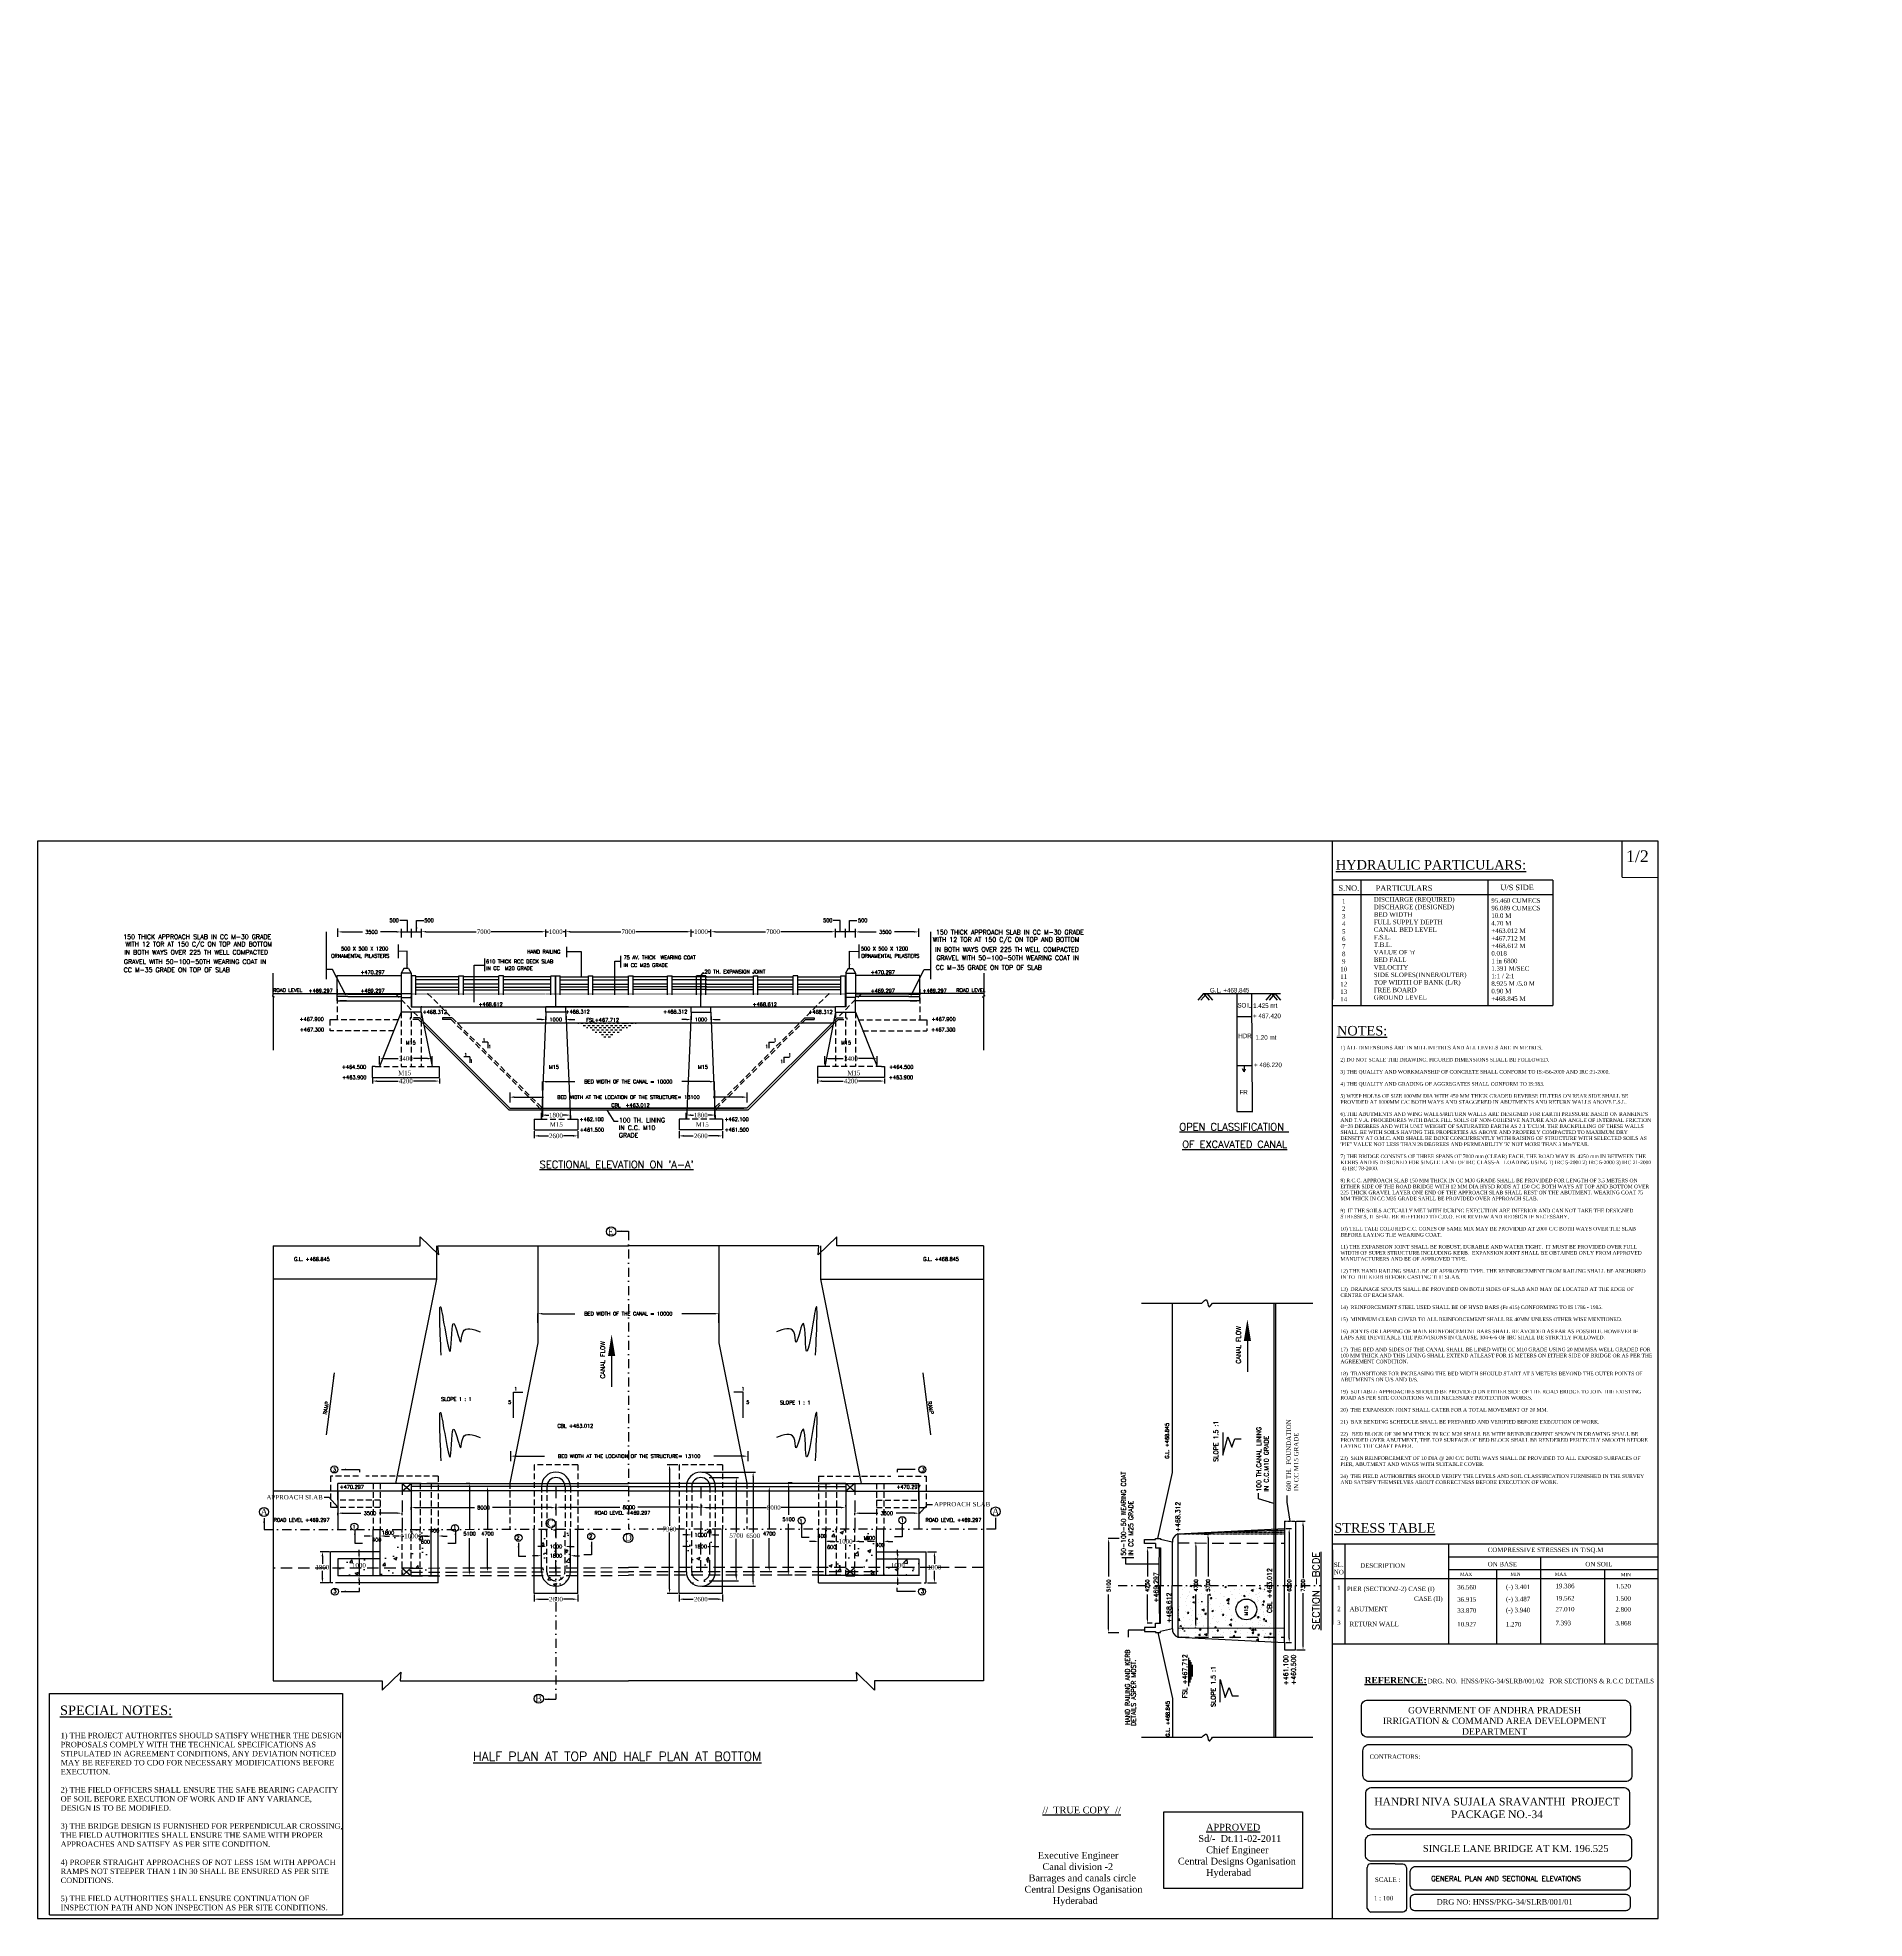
# Model space of a CAD drawing. Header units: millimetres. Extents: x 173 to 1182, y 876 to 1915.
import ezdxf
from ezdxf.enums import TextEntityAlignment as Align

# ---------------------------------------------------------------- set-up
doc = ezdxf.new("R2010")
doc.units = ezdxf.units.MM
for name, pattern in [('DASHDOT', [1, 0.5, -0.25, 0, -0.25]), ('DASHDOTX2', [2, 1, -0.5, 0, -0.5]), ('HIDDEN', [9.525, 6.35, -3.175])]:
    doc.linetypes.add(name, pattern=pattern)
for name, color, linetype in [('MAIN', 7, 'Continuous'), ('SHEET', 3, 'Continuous'), ('TEXT_GENERAL', 4, 'Continuous')]:
    doc.layers.add(name, color=color, linetype=linetype)
doc.styles.add('ARIAL NARROW', font='ARIALN.TTF')
doc.styles.add('ROMANS', font='romans')
doc.styles.add('ROMANT', font='romant')
doc.styles.get("Standard").update_dxf_attribs({"font": 'times.ttf'})
doc.styles.add('TIMES NEW ROMAN', font='times.ttf')
doc.dimstyles.new('ISO-25', dxfattribs={"dimtxt": 2.5, "dimasz": 2.5, "dimexe": 1.25, "dimexo": 0.625, "dimtad": 0, "dimtih": 1, "dimtoh": 1, "dimlfac": 100, "dimtxsty": 'TIMES NEW ROMAN', "dimcen": 2.5, "dimadec": 0, "dimazin": 0, "dimtfac": 1, "dimtmove": 0, "dimatfit": 3, "dimfxl": 1, "dimarcsym": 0})
doc.dimstyles.get("Standard").update_dxf_attribs({"dimtxt": 2, "dimasz": 2.5, "dimexe": 0.18, "dimexo": 0.18, "dimgap": 1.5, "dimtad": 0, "dimtih": 1, "dimtoh": 1, "dimdec": 0, "dimlfac": 100, "dimzin": 0, "dimdsep": 46, "dimtxsty": 'ROMANS', "dimcen": 0.09, "dimadec": 0, "dimazin": 0, "dimtfac": 1, "dimtdec": 0, "dimtofl": 0, "dimtmove": 1, "dimatfit": 1, "dimfxl": 1, "dimtolj": 1, "dimtzin": 0, "dimarcsym": 0})
doc.dimstyles.new('STANDARD$0', dxfattribs={"dimscale": 88.888889, "dimtxt": 0.02, "dimasz": 0.02, "dimexe": 0.1, "dimexo": 0.1, "dimgap": 0.09, "dimtad": 2, "dimtih": 1, "dimtoh": 1, "dimdec": 0, "dimzin": 1, "dimdsep": 46, "dimtxsty": 'Standard', "dimcen": 0.09, "dimadec": 0, "dimazin": 0, "dimtfac": 1, "dimtdec": 4, "dimtofl": 0, "dimtmove": 0, "dimatfit": 3, "dimfxl": 1, "dimtolj": 1, "dimtzin": 1, "dimarcsym": 0})
doc.dimstyles.new('STANDARD$7', dxfattribs={"dimtxt": 2, "dimasz": 2, "dimexe": 1.25, "dimexo": 0.625, "dimtad": 1, "dimdec": 0, "dimlfac": 0.5, "dimdsep": 46, "dimtxsty": 'Standard', "dimcen": 2.5, "dimadec": 0, "dimazin": 0, "dimtfac": 1, "dimtdec": 0, "dimtmove": 0, "dimatfit": 3, "dimfxl": 1, "dimtolj": 1, "dimtzin": 0, "dimarcsym": 0})
pattern_1 = [(50, (-309.16, -284.87), (182.185, -15.939), [19.05, -209.55]), (355, (-309.16, -284.87), (-35.243, 191.057), [15.24, -167.64]), (100.451, (-293.98, -286.2), (146.943, 175.117), [16.19, -178.09]), (46.184, (-309.16, -234.07), (271.08, -42.042), [28.575, -314.325]), (96.636, (-286.57, -237.57), (237.404, 247.426), [24.285, -267.135]), (351.184, (-309.16, -234.07), (237.405, 247.425), [22.86, -251.46]), (21, (-283.76, -246.77), (151.615, -102.266), [19.05, -209.55]), (326, (-283.76, -246.77), (61.802, 184.188), [15.24, -167.64]), (71.451, (-271.13, -255.3), (213.416, 81.923), [16.19, -178.09]), (37.5, (-309.16, -284.87), (3.0886, 84.555), [0, -165.608, 0, -170.18, 0, -168.275]), (7.5, (-309.16, -284.87), (66.8197, 100.1806), [0, -97.028, 0, -161.798, 0, -64.135]), (327.5, (-365.803, -284.87), (135.5906, -5.7287), [0, -63.5, 0, -198.12, 0, -262.89]), (317.5, (-391.2, -284.87), (148.129, 25.4265), [0, -82.55, 0, -131.572, 0, -186.69])]
pattern_2 = [(50, (0, 31.635), (18.21847, -1.5939), [1.905, -20.955]), (355, (0, 31.635), (-3.52428, 19.10566), [1.524, -16.764]), (100.451, (1.518, 31.502), (14.69425, 17.51167), [1.619, -17.809]), (46.1842, (0, 36.715), (27.1079, -4.20423), [2.8575, -31.4325]), (96.6356, (2.26, 36.364), (23.7404, 24.74256), [2.4285, -26.7135]), (351.184, (0, 36.715), (23.74046, 24.7425), [2.286, -25.146]), (21, (2.54, 35.445), (15.16149, -10.22655), [1.905, -20.955]), (326, (2.54, 35.445), (6.1802, 18.4188), [1.524, -16.764]), (71.4514, (3.803, 34.592), (21.34165, 8.19229), [1.619, -17.809]), (37.5, (0, 31.6346), (0.30886, 8.455504), [0, -16.5608, 0, -17.018, 0, -16.8275]), (7.5, (0, 31.635), (6.681966, 10.01806), [0, -9.7028, 0, -16.1798, 0, -6.4135]), (327.5, (-5.664, 31.6346), (13.55906, -0.572874), [0, -6.35, 0, -19.812, 0, -26.289]), (317.5, (-8.204, 31.635), (14.81292, 2.54265), [0, -8.255, 0, -13.1572, 0, -18.669])]

# ---------------------------------------------------------------- blocks, each defined once
blk = doc.blocks.new('*D64')
at = {"color": 0, "lineweight": -2, "transparency": 16777216}
for p, q in [((447.5, 1055.2), (447.5, 1051.4)), ((450, 1052.6), (455.3, 1052.6)), ((469, 1052.6), (463.7, 1052.6)), ((471.5, 1055.2), (471.5, 1051.4))]:
    blk.add_line(p, q, dxfattribs=at)
at = {"color": 0, "transparency": 16777216}
for points in [[(450, 1053), (450, 1052.2), (447.5, 1052.6)], [(469, 1053), (469, 1052.2), (471.5, 1052.6)]]:
    blk.add_solid(points, dxfattribs=at)
at = {"layer": 'Defpoints', "color": 0, "transparency": 16777216}
for p in [(447.5, 1055.8), (471.5, 1055.8), (471.5, 1052.6)]:
    blk.add_point(p, dxfattribs=at)
at = {"color": 0, "transparency": 16777216, "insert": (459.5, 1052.6), "char_height": 2.5, "attachment_point": 5, "style": 'TIMES NEW ROMAN'}
blk.add_mtext('2600', dxfattribs=at)
blk = doc.blocks.new('*D65')
at = {"color": 0, "lineweight": -2, "transparency": 16777216}
for p, q in [((449, 1076.6), (446.5, 1076.6)), ((470, 1076.6), (472.5, 1076.6))]:
    blk.add_line(p, q, dxfattribs=at)
at = {"color": 0, "transparency": 16777216}
for points in [[(449, 1077), (449, 1076.2), (451.5, 1076.6)], [(470, 1077), (470, 1076.2), (467.5, 1076.6)]]:
    blk.add_solid(points, dxfattribs=at)
at = {"layer": 'Defpoints', "color": 0, "transparency": 16777216}
for p in [(451.5, 1076.6), (467.5, 1076.6), (467.5, 1076.6)]:
    blk.add_point(p, dxfattribs=at)
at = {"color": 0, "transparency": 16777216, "insert": (459.5, 1076.6), "char_height": 2, "attachment_point": 5, "style": 'ROMANS'}
blk.add_mtext('\\A1;1800', dxfattribs=at)
blk = doc.blocks.new('*D66')
at = {"color": 0, "lineweight": -2, "transparency": 16777216}
for p, q in [((459.5, 1102.1), (459.5, 1103.6)), ((462, 1103.4), (494.8, 1103.4)), ((537.6, 1103.4), (504.8, 1103.4)), ((540.1, 1103.2), (540.1, 1103.6))]:
    blk.add_line(p, q, dxfattribs=at)
at = {"color": 0, "transparency": 16777216}
for points in [[(462, 1103.8), (462, 1103), (459.5, 1103.4)], [(537.6, 1103.8), (537.6, 1103), (540.1, 1103.4)]]:
    blk.add_solid(points, dxfattribs=at)
at = {"layer": 'Defpoints', "color": 0, "transparency": 16777216}
for p in [(459.5, 1101.9), (540.1, 1103.4), (540.1, 1103)]:
    blk.add_point(p, dxfattribs=at)
at = {"color": 0, "transparency": 16777216, "insert": (499.8, 1103.4), "char_height": 2, "attachment_point": 5, "style": 'ROMANS'}
blk.add_mtext('\\A1;8000', dxfattribs=at)
blk = doc.blocks.new('A$C697F229C')
at = {"style": 'ROMANT'}
blk.add_text('%%UHALF PLAN AT TOP AND HALF PLAN AT BOTTOM', height=5, dxfattribs=at).set_placement((100.4, 1), align=Align.CENTER)
blk = doc.blocks.new('*D67')
at = {"color": 0, "lineweight": -2, "transparency": 16777216}
for p, q in [((452, 1081.7), (449.5, 1081.7)), ((467, 1081.7), (469.5, 1081.7))]:
    blk.add_line(p, q, dxfattribs=at)
at = {"color": 0, "transparency": 16777216}
for points in [[(452, 1082.1), (452, 1081.3), (454.5, 1081.7)], [(467, 1082.1), (467, 1081.3), (464.5, 1081.7)]]:
    blk.add_solid(points, dxfattribs=at)
at = {"layer": 'Defpoints', "color": 0, "transparency": 16777216}
for p in [(454.5, 1081.7), (464.5, 1081.7), (464.5, 1081.7)]:
    blk.add_point(p, dxfattribs=at)
at = {"color": 0, "transparency": 16777216, "insert": (459.5, 1081.7), "char_height": 2, "attachment_point": 5, "style": 'ROMANS'}
blk.add_mtext('\\A1;1000', dxfattribs=at)
blk = doc.blocks.new('*D68')
at = {"color": 0, "lineweight": -2, "transparency": 16777216}
for p, q in [((451.4, 1372.8), (448.9, 1372.8)), ((453.9, 1376.6), (453.9, 1372.6)), ((464.9, 1376.6), (464.9, 1372.6)), ((467.4, 1372.8), (469.9, 1372.8))]:
    blk.add_line(p, q, dxfattribs=at)
at = {"color": 0, "transparency": 16777216}
for points in [[(451.4, 1373.2), (451.4, 1372.3), (453.9, 1372.8)], [(467.4, 1373.2), (467.4, 1372.3), (464.9, 1372.8)]]:
    blk.add_solid(points, dxfattribs=at)
at = {"layer": 'Defpoints', "color": 0, "transparency": 16777216}
for p in [(453.9, 1376.8), (464.9, 1376.8), (464.9, 1372.8)]:
    blk.add_point(p, dxfattribs=at)
at = {"color": 0, "transparency": 16777216, "insert": (459.4, 1372.8), "char_height": 2, "attachment_point": 5, "style": 'ROMANS'}
blk.add_mtext('\\A1;1000', dxfattribs=at)
blk = doc.blocks.new('*D69')
at = {"color": 0, "lineweight": -2, "transparency": 16777216}
for p, q in [((436.5, 1329.9), (452.7, 1329.9)), ((562.5, 1329.9), (546.3, 1329.9))]:
    blk.add_line(p, q, dxfattribs=at)
at = {"color": 0, "transparency": 16777216}
for points in [[(436.5, 1330.4), (436.5, 1329.5), (434, 1329.9)], [(562.5, 1330.4), (562.5, 1329.5), (565, 1329.9)]]:
    blk.add_solid(points, dxfattribs=at)
at = {"layer": 'Defpoints', "color": 0, "transparency": 16777216}
for p in [(434, 1329.9), (565, 1329.9), (565, 1329.9)]:
    blk.add_point(p, dxfattribs=at)
at = {"color": 0, "transparency": 16777216, "insert": (499.5, 1329.9), "char_height": 2, "attachment_point": 5, "style": 'ROMANS'}
blk.add_mtext('\\A1;BED WIDTH AT THE LOCATION OF THE STRUCTURE= 13100', dxfattribs=at)
blk = doc.blocks.new('*D70')
at = {"color": 0, "lineweight": -2, "transparency": 16777216}
for p, q in [((421.7, 1112.3), (421.7, 1091.3)), ((421.7, 1070.3), (421.7, 1086.3))]:
    blk.add_line(p, q, dxfattribs=at)
at = {"color": 0, "transparency": 16777216}
for points in [[(421.3, 1112.3), (422.2, 1112.3), (421.7, 1114.8)], [(421.3, 1070.3), (422.2, 1070.3), (421.7, 1067.8)]]:
    blk.add_solid(points, dxfattribs=at)
at = {"layer": 'Defpoints', "color": 0, "transparency": 16777216}
for p in [(421.7, 1114.8), (421.7, 1067.8), (421.7, 1067.8)]:
    blk.add_point(p, dxfattribs=at)
at = {"color": 0, "transparency": 16777216, "insert": (421.7, 1088.8), "char_height": 2, "attachment_point": 5, "style": 'ROMANS'}
blk.add_mtext('\\A1;4700', dxfattribs=at)
blk = doc.blocks.new('*D71')
at = {"color": 0, "lineweight": -2, "transparency": 16777216}
for p, q in [((409.9, 1116.6), (412, 1116.6)), ((411.8, 1114.1), (411.8, 1091.3)), ((411.8, 1068.1), (411.8, 1086.3)), ((409.9, 1065.6), (412, 1065.6))]:
    blk.add_line(p, q, dxfattribs=at)
at = {"color": 0, "transparency": 16777216}
for points in [[(411.4, 1114.1), (412.2, 1114.1), (411.8, 1116.6)], [(411.4, 1068.1), (412.2, 1068.1), (411.8, 1065.6)]]:
    blk.add_solid(points, dxfattribs=at)
at = {"layer": 'Defpoints', "color": 0, "transparency": 16777216}
for p in [(409.7, 1116.6), (409.7, 1065.6), (411.8, 1065.6)]:
    blk.add_point(p, dxfattribs=at)
at = {"color": 0, "transparency": 16777216, "insert": (411.8, 1088.8), "char_height": 2, "attachment_point": 5, "style": 'ROMANS'}
blk.add_mtext('\\A1;5100', dxfattribs=at)
blk = doc.blocks.new('*D72')
at = {"color": 0, "lineweight": -2, "transparency": 16777216}
for p, q in [((388, 1087.5), (385.5, 1087.5)), ((390.5, 1086), (390.5, 1087.7)), ((394.5, 1086), (394.5, 1087.7)), ((397, 1087.5), (399.5, 1087.5))]:
    blk.add_line(p, q, dxfattribs=at)
at = {"color": 0, "transparency": 16777216}
for points in [[(388, 1087.9), (388, 1087.1), (390.5, 1087.5)], [(397, 1087.9), (397, 1087.1), (394.5, 1087.5)]]:
    blk.add_solid(points, dxfattribs=at)
at = {"layer": 'Defpoints', "color": 0, "transparency": 16777216}
for p in [(390.5, 1085.9), (394.5, 1087.5), (394.5, 1085.9)]:
    blk.add_point(p, dxfattribs=at)
at = {"color": 0, "transparency": 16777216, "insert": (392.5, 1090.4), "char_height": 2, "attachment_point": 5, "style": 'ROMANS'}
blk.add_mtext('\\A1;400', dxfattribs=at)
blk = doc.blocks.new('*D89')
at = {"color": 0, "lineweight": -2, "transparency": 16777216}
for p, q in [((372, 1087.5), (369.5, 1087.5)), ((374.5, 1088.1), (374.5, 1088.7)), ((374.5, 1087.5), (375.5, 1087.5)), ((384.5, 1087.5), (383.5, 1087.5)), ((384.5, 1088.1), (384.5, 1088.7)), ((387, 1087.5), (389.5, 1087.5))]:
    blk.add_line(p, q, dxfattribs=at)
at = {"color": 0, "transparency": 16777216}
for points in [[(372, 1087.9), (372, 1087.1), (374.5, 1087.5)], [(387, 1087.9), (387, 1087.1), (384.5, 1087.5)]]:
    blk.add_solid(points, dxfattribs=at)
at = {"layer": 'Defpoints', "color": 0, "transparency": 16777216}
for p in [(374.5, 1087.5), (384.5, 1087.5), (384.5, 1087.5)]:
    blk.add_point(p, dxfattribs=at)
at = {"color": 0, "transparency": 16777216, "insert": (379.5, 1087.5), "char_height": 2.5, "attachment_point": 5, "style": 'TIMES NEW ROMAN'}
blk.add_mtext('1000', dxfattribs=at)
blk = doc.blocks.new('*D73')
at = {"color": 0, "lineweight": -2, "transparency": 16777216}
for p, q in [((379.5, 1101.9), (379.5, 1103.4)), ((382, 1103.2), (414.5, 1103.2)), ((457, 1103.2), (424.5, 1103.2)), ((459.5, 1102.3), (459.5, 1103.4))]:
    blk.add_line(p, q, dxfattribs=at)
at = {"color": 0, "transparency": 16777216}
for points in [[(382, 1103.6), (382, 1102.8), (379.5, 1103.2)], [(457, 1103.6), (457, 1102.8), (459.5, 1103.2)]]:
    blk.add_solid(points, dxfattribs=at)
at = {"layer": 'Defpoints', "color": 0, "transparency": 16777216}
for p in [(379.5, 1101.7), (459.5, 1103.2), (459.5, 1102.1)]:
    blk.add_point(p, dxfattribs=at)
at = {"color": 0, "transparency": 16777216, "insert": (419.5, 1103.2), "char_height": 2, "attachment_point": 5, "style": 'ROMANS'}
blk.add_mtext('\\A1;8000', dxfattribs=at)
blk = doc.blocks.new('*D74')
at = {"color": 0, "lineweight": -2, "transparency": 16777216}
for p, q in [((339, 1099), (339, 1100.3)), ((341.5, 1100.1), (351.7, 1100.1)), ((372, 1100.1), (361.8, 1100.1)), ((374.5, 1099), (374.5, 1100.3))]:
    blk.add_line(p, q, dxfattribs=at)
at = {"color": 0, "transparency": 16777216}
for points in [[(341.5, 1100.5), (341.5, 1099.7), (339, 1100.1)], [(372, 1100.5), (372, 1099.7), (374.5, 1100.1)]]:
    blk.add_solid(points, dxfattribs=at)
at = {"layer": 'Defpoints', "color": 0, "transparency": 16777216}
for p in [(339, 1098.8), (374.5, 1100.1), (374.5, 1098.8)]:
    blk.add_point(p, dxfattribs=at)
at = {"color": 0, "transparency": 16777216, "insert": (356.8, 1100.1), "char_height": 2, "attachment_point": 5, "style": 'ROMANS'}
blk.add_mtext('\\A1;3500', dxfattribs=at)
blk = doc.blocks.new('*D75')
at = {"color": 0, "lineweight": -2, "transparency": 16777216}
for p, q in [((362.1, 1347.9), (362.1, 1352.5)), ((364.6, 1351.2), (372.4, 1351.2)), ((388.6, 1351.2), (380.8, 1351.2)), ((391.1, 1348.2), (391.1, 1352.5))]:
    blk.add_line(p, q, dxfattribs=at)
at = {"color": 0, "transparency": 16777216}
for points in [[(364.6, 1351.6), (364.6, 1350.8), (362.1, 1351.2)], [(388.6, 1351.6), (388.6, 1350.8), (391.1, 1351.2)]]:
    blk.add_solid(points, dxfattribs=at)
at = {"layer": 'Defpoints', "color": 0, "transparency": 16777216}
for p in [(391.1, 1351.2), (362.1, 1347.2), (391.1, 1347.6)]:
    blk.add_point(p, dxfattribs=at)
at = {"color": 0, "transparency": 16777216, "insert": (376.6, 1351.2), "char_height": 2.5, "attachment_point": 5, "style": 'TIMES NEW ROMAN'}
blk.add_mtext('3400', dxfattribs=at)
blk = doc.blocks.new('*D76')
at = {"color": 0, "lineweight": -2, "transparency": 16777216}
for p, q in [((358.1, 1340.2), (358.1, 1337.5)), ((360.6, 1338.8), (372.4, 1338.8)), ((392.6, 1338.8), (380.8, 1338.8)), ((395.1, 1340.2), (395.1, 1337.5))]:
    blk.add_line(p, q, dxfattribs=at)
at = {"color": 0, "transparency": 16777216}
for points in [[(360.6, 1339.2), (360.6, 1338.4), (358.1, 1338.8)], [(392.6, 1339.2), (392.6, 1338.4), (395.1, 1338.8)]]:
    blk.add_solid(points, dxfattribs=at)
at = {"layer": 'Defpoints', "color": 0, "transparency": 16777216}
for p in [(358.1, 1340.8), (395.1, 1340.8), (395.1, 1338.8)]:
    blk.add_point(p, dxfattribs=at)
at = {"color": 0, "transparency": 16777216, "insert": (376.6, 1338.8), "char_height": 2.5, "attachment_point": 5, "style": 'TIMES NEW ROMAN'}
blk.add_mtext('4200', dxfattribs=at)
blk = doc.blocks.new('*D77')
at = {"color": 0, "lineweight": -2, "transparency": 16777216}
for p, q in [((339.1, 1421), (339.1, 1421.4)), ((341.6, 1421.2), (352.6, 1421.2)), ((371.6, 1421.2), (362.6, 1421.2)), ((374.1, 1420.7), (374.1, 1421.4))]:
    blk.add_line(p, q, dxfattribs=at)
at = {"color": 0, "transparency": 16777216}
for points in [[(341.6, 1421.6), (341.6, 1420.8), (339.1, 1421.2)], [(371.6, 1421.6), (371.6, 1420.8), (374.1, 1421.2)]]:
    blk.add_solid(points, dxfattribs=at)
at = {"layer": 'Defpoints', "color": 0, "transparency": 16777216}
for p in [(339.1, 1421.2), (339.1, 1420.8), (374.1, 1420.5)]:
    blk.add_point(p, dxfattribs=at)
at = {"color": 0, "transparency": 16777216, "insert": (357.6, 1421.2), "char_height": 2, "attachment_point": 5, "style": 'ROMANS'}
blk.add_mtext('\\A1;3500', dxfattribs=at)
blk = doc.blocks.new('*D78')
at = {"color": 0, "lineweight": -2, "transparency": 16777216}
for p, q in [((526.9, 1126.8), (521, 1126.8)), ((522.2, 1124.3), (522.2, 1093.2)), ((522.2, 1058.3), (522.2, 1089.4)), ((526.9, 1055.8), (521, 1055.8))]:
    blk.add_line(p, q, dxfattribs=at)
at = {"color": 0, "transparency": 16777216}
for points in [[(521.8, 1124.3), (522.7, 1124.3), (522.2, 1126.8)], [(521.8, 1058.3), (522.7, 1058.3), (522.2, 1055.8)]]:
    blk.add_solid(points, dxfattribs=at)
at = {"layer": 'Defpoints', "color": 0, "transparency": 16777216}
for p in [(527.5, 1126.8), (522.2, 1055.8), (527.5, 1055.8)]:
    blk.add_point(p, dxfattribs=at)
at = {"color": 0, "transparency": 16777216, "insert": (522.2, 1091.3), "char_height": 2.5, "attachment_point": 5, "style": 'TIMES NEW ROMAN'}
blk.add_mtext('7300', dxfattribs=at)
blk = doc.blocks.new('*D79')
at = {"color": 0, "lineweight": -2, "transparency": 16777216}
for p, q in [((540.1, 1122.8), (569.7, 1122.8)), ((568.4, 1120.3), (568.4, 1089.5)), ((568.4, 1062.3), (568.4, 1085.7)), ((540.1, 1059.8), (569.7, 1059.8))]:
    blk.add_line(p, q, dxfattribs=at)
at = {"color": 0, "transparency": 16777216}
for points in [[(568, 1120.3), (568.8, 1120.3), (568.4, 1122.8)], [(568, 1062.3), (568.8, 1062.3), (568.4, 1059.8)]]:
    blk.add_solid(points, dxfattribs=at)
at = {"layer": 'Defpoints', "color": 0, "transparency": 16777216}
for p in [(539.5, 1122.8), (539.5, 1059.8), (568.4, 1059.8)]:
    blk.add_point(p, dxfattribs=at)
at = {"color": 0, "transparency": 16777216, "insert": (568.4, 1087.6), "char_height": 2.5, "attachment_point": 5, "style": 'TIMES NEW ROMAN'}
blk.add_mtext('6500', dxfattribs=at)
blk = doc.blocks.new('*D80')
at = {"color": 0, "lineweight": -2, "transparency": 16777216}
for p, q in [((544.2, 1119.8), (560.4, 1119.8)), ((559.1, 1117.3), (559.1, 1089.7)), ((559.1, 1065.3), (559.1, 1085.9)), ((544.2, 1062.8), (560.4, 1062.8))]:
    blk.add_line(p, q, dxfattribs=at)
at = {"color": 0, "transparency": 16777216}
for points in [[(558.7, 1117.3), (559.5, 1117.3), (559.1, 1119.8)], [(558.7, 1065.3), (559.5, 1065.3), (559.1, 1062.8)]]:
    blk.add_solid(points, dxfattribs=at)
at = {"layer": 'Defpoints', "color": 0, "transparency": 16777216}
for p in [(543.6, 1119.8), (543.6, 1062.8), (559.1, 1062.8)]:
    blk.add_point(p, dxfattribs=at)
at = {"color": 0, "transparency": 16777216, "insert": (559.1, 1087.8), "char_height": 2.5, "attachment_point": 5, "style": 'TIMES NEW ROMAN'}
blk.add_mtext('5700', dxfattribs=at)
blk = doc.blocks.new('*D81')
at = {"color": 0, "lineweight": -2, "transparency": 16777216}
for p, q in [((589.9, 1116.8), (587.8, 1116.8)), ((588, 1114.3), (588, 1099.2)), ((588, 1068.3), (588, 1094.2)), ((589.9, 1065.8), (587.8, 1065.8))]:
    blk.add_line(p, q, dxfattribs=at)
at = {"color": 0, "transparency": 16777216}
for points in [[(587.6, 1114.3), (588.4, 1114.3), (588, 1116.8)], [(587.6, 1068.3), (588.4, 1068.3), (588, 1065.8)]]:
    blk.add_solid(points, dxfattribs=at)
at = {"layer": 'Defpoints', "color": 0, "transparency": 16777216}
for p in [(590.1, 1116.8), (588, 1065.8), (590.1, 1065.8)]:
    blk.add_point(p, dxfattribs=at)
at = {"color": 0, "transparency": 16777216, "insert": (588, 1096.7), "char_height": 2, "attachment_point": 5, "style": 'ROMANS'}
blk.add_mtext('\\A1;5100', dxfattribs=at)
blk = doc.blocks.new('*D82')
at = {"color": 0, "lineweight": -2, "transparency": 16777216}
for p, q in [((532, 1088.1), (529.5, 1088.1)), ((547, 1088.1), (549.5, 1088.1))]:
    blk.add_line(p, q, dxfattribs=at)
at = {"color": 0, "transparency": 16777216}
for points in [[(532, 1088.6), (532, 1087.7), (534.5, 1088.1)], [(547, 1088.6), (547, 1087.7), (544.5, 1088.1)]]:
    blk.add_solid(points, dxfattribs=at)
at = {"layer": 'Defpoints', "color": 0, "transparency": 16777216}
for p in [(534.5, 1088.1), (544.5, 1088.1), (544.5, 1088.1)]:
    blk.add_point(p, dxfattribs=at)
at = {"color": 0, "transparency": 16777216, "insert": (539.5, 1088.1), "char_height": 2, "attachment_point": 5, "style": 'ROMANS'}
blk.add_mtext('\\A1;1000', dxfattribs=at)
blk = doc.blocks.new('*D83')
at = {"color": 0, "lineweight": -2, "transparency": 16777216}
for p, q in [((527.5, 1055.2), (527.5, 1051.4)), ((530, 1052.6), (535.3, 1052.6)), ((549, 1052.6), (543.7, 1052.6)), ((551.5, 1055.2), (551.5, 1051.4))]:
    blk.add_line(p, q, dxfattribs=at)
at = {"color": 0, "transparency": 16777216}
for points in [[(530, 1053), (530, 1052.2), (527.5, 1052.6)], [(549, 1053), (549, 1052.2), (551.5, 1052.6)]]:
    blk.add_solid(points, dxfattribs=at)
at = {"layer": 'Defpoints', "color": 0, "transparency": 16777216}
for p in [(527.5, 1055.8), (551.5, 1055.8), (551.5, 1052.6)]:
    blk.add_point(p, dxfattribs=at)
at = {"color": 0, "transparency": 16777216, "insert": (539.5, 1052.6), "char_height": 2.5, "attachment_point": 5, "style": 'TIMES NEW ROMAN'}
blk.add_mtext('2600', dxfattribs=at)
blk = doc.blocks.new('*D84')
at = {"color": 0, "lineweight": -2, "transparency": 16777216}
for p, q in [((532, 1081.7), (529.5, 1081.7)), ((547, 1081.7), (549.5, 1081.7))]:
    blk.add_line(p, q, dxfattribs=at)
at = {"color": 0, "transparency": 16777216}
for points in [[(532, 1082.1), (532, 1081.3), (534.5, 1081.7)], [(547, 1082.1), (547, 1081.3), (544.5, 1081.7)]]:
    blk.add_solid(points, dxfattribs=at)
at = {"layer": 'Defpoints', "color": 0, "transparency": 16777216}
for p in [(534.5, 1081.7), (534.5, 1081.7), (544.5, 1081.7)]:
    blk.add_point(p, dxfattribs=at)
at = {"color": 0, "transparency": 16777216, "insert": (539.5, 1081.7), "char_height": 2, "attachment_point": 5, "style": 'ROMANS'}
blk.add_mtext('\\A1;1800', dxfattribs=at)
blk = doc.blocks.new('*D85')
at = {"color": 0, "lineweight": -2, "transparency": 16777216}
for p, q in [((770.5, 1086.1), (764.5, 1086.1)), ((764.7, 1084.1), (764.7, 1065.2)), ((764.7, 1036.1), (764.7, 1055.1)), ((770.3, 1034.1), (764.5, 1034.1))]:
    blk.add_line(p, q, dxfattribs=at)
at = {"color": 0, "transparency": 16777216}
for points in [[(764.4, 1084.1), (765, 1084.1), (764.7, 1086.1)], [(764.4, 1036.1), (765, 1036.1), (764.7, 1034.1)]]:
    blk.add_solid(points, dxfattribs=at)
at = {"layer": 'Defpoints', "color": 0, "transparency": 16777216}
for p in [(770.7, 1086.1), (764.7, 1034.1), (770.4, 1034.1)]:
    blk.add_point(p, dxfattribs=at)
at = {"color": 0, "transparency": 16777216, "insert": (764.7, 1060.1), "char_height": 2, "attachment_point": 5, "rotation": 90, "style": 'ROMANS'}
blk.add_mtext('\\A1;5100', dxfattribs=at)
blk = doc.blocks.new('*D86')
at = {"color": 0, "lineweight": -2, "transparency": 16777216}
for p, q in [((817.3, 1088.6), (819.8, 1088.6)), ((819.6, 1086.6), (819.6, 1065.2)), ((819.6, 1033.7), (819.6, 1055.1)), ((817.3, 1031.7), (819.8, 1031.7))]:
    blk.add_line(p, q, dxfattribs=at)
at = {"color": 0, "transparency": 16777216}
for points in [[(819.2, 1086.6), (819.9, 1086.6), (819.6, 1088.6)], [(819.2, 1033.7), (819.9, 1033.7), (819.6, 1031.7)]]:
    blk.add_solid(points, dxfattribs=at)
at = {"layer": 'Defpoints', "color": 0, "transparency": 16777216}
for p in [(817.3, 1088.6), (819.6, 1088.6), (817.3, 1031.7)]:
    blk.add_point(p, dxfattribs=at)
at = {"color": 0, "transparency": 16777216, "insert": (819.6, 1060.2), "char_height": 2, "attachment_point": 5, "rotation": 90, "style": 'ROMANS'}
blk.add_mtext('\\A1;5700', dxfattribs=at)
blk = doc.blocks.new('*D87')
at = {"color": 0, "lineweight": -2, "transparency": 16777216}
for p, q in [((812.4, 1083.7), (813, 1083.7)), ((812.9, 1081.7), (812.9, 1065.2)), ((812.9, 1038.7), (812.9, 1055.2)), ((812.4, 1036.7), (813, 1036.7))]:
    blk.add_line(p, q, dxfattribs=at)
at = {"color": 0, "transparency": 16777216}
for points in [[(812.5, 1081.7), (813.2, 1081.7), (812.9, 1083.7)], [(812.5, 1038.7), (813.2, 1038.7), (812.9, 1036.7)]]:
    blk.add_solid(points, dxfattribs=at)
at = {"layer": 'Defpoints', "color": 0, "transparency": 16777216}
for p in [(812.3, 1083.7), (812.9, 1083.7), (812.3, 1036.7)]:
    blk.add_point(p, dxfattribs=at)
at = {"color": 0, "transparency": 16777216, "insert": (812.9, 1060.2), "char_height": 2, "attachment_point": 5, "rotation": 90, "style": 'ROMANS'}
blk.add_mtext('\\A1;4700', dxfattribs=at)
blk = doc.blocks.new('*D88')
at = {"color": 0, "lineweight": -2, "transparency": 16777216}
for p, q in [((788.7, 1080.9), (786, 1080.9)), ((786.1, 1078.9), (786.1, 1065.2)), ((786.1, 1041.4), (786.1, 1055.1)), ((788.7, 1039.4), (786, 1039.4))]:
    blk.add_line(p, q, dxfattribs=at)
at = {"color": 0, "transparency": 16777216}
for points in [[(785.8, 1078.9), (786.5, 1078.9), (786.1, 1080.9)], [(785.8, 1041.4), (786.5, 1041.4), (786.1, 1039.4)]]:
    blk.add_solid(points, dxfattribs=at)
at = {"layer": 'Defpoints', "color": 0, "transparency": 16777216}
for p in [(786.1, 1080.9), (788.8, 1080.9), (788.8, 1039.4)]:
    blk.add_point(p, dxfattribs=at)
at = {"color": 0, "transparency": 16777216, "insert": (786.1, 1060.1), "char_height": 2, "attachment_point": 5, "rotation": 90, "style": 'ROMANS'}
blk.add_mtext('\\A1;4250', dxfattribs=at)
blk = doc.blocks.new('*D90')
at = {"color": 0, "lineweight": -2, "transparency": 16777216}
for p, q in [((452, 1333.5), (452, 1338.6)), ((454.5, 1338.5), (469.9, 1338.5)), ((544.5, 1338.5), (529.1, 1338.5)), ((547, 1333.5), (547, 1338.6))]:
    blk.add_line(p, q, dxfattribs=at)
at = {"color": 0, "transparency": 16777216}
for points in [[(454.5, 1338.9), (454.5, 1338), (452, 1338.5)], [(544.5, 1338.9), (544.5, 1338), (547, 1338.5)]]:
    blk.add_solid(points, dxfattribs=at)
at = {"layer": 'Defpoints', "color": 0, "transparency": 16777216}
for p in [(452, 1333.3), (547, 1338.5), (547, 1333.3)]:
    blk.add_point(p, dxfattribs=at)
at = {"color": 0, "transparency": 16777216, "insert": (499.5, 1338.5), "char_height": 2, "attachment_point": 5, "style": 'ROMANS'}
blk.add_mtext('\\A1;BED WIDTH OF THE CANAL = 10000', dxfattribs=at)
blk = doc.blocks.new('*D92')
at = {"color": 0, "lineweight": -2, "transparency": 16777216}
for p, q in [((449.5, 1205.3), (449.5, 1210.5)), ((452, 1210.3), (469.9, 1210.3)), ((547, 1210.3), (529.1, 1210.3)), ((549.5, 1205.3), (549.5, 1210.5))]:
    blk.add_line(p, q, dxfattribs=at)
at = {"color": 0, "transparency": 16777216}
for points in [[(452, 1210.7), (452, 1209.9), (449.5, 1210.3)], [(547, 1210.7), (547, 1209.9), (549.5, 1210.3)]]:
    blk.add_solid(points, dxfattribs=at)
at = {"layer": 'Defpoints', "color": 0, "transparency": 16777216}
for p in [(449.5, 1205.2), (549.5, 1210.3), (549.5, 1205.2)]:
    blk.add_point(p, dxfattribs=at)
at = {"color": 0, "transparency": 16777216, "insert": (499.5, 1210.3), "char_height": 2, "attachment_point": 5, "style": 'ROMANS'}
blk.add_mtext('\\A1;BED WIDTH OF THE CANAL = 10000', dxfattribs=at)
blk = doc.blocks.new('*D93')
at = {"color": 0, "lineweight": -2, "transparency": 16777216}
for p, q in [((356, 1087.5), (353.5, 1087.5)), ((358.5, 1086), (358.5, 1087.7)), ((362.5, 1086), (362.5, 1087.7)), ((365, 1087.5), (367.5, 1087.5))]:
    blk.add_line(p, q, dxfattribs=at)
at = {"color": 0, "transparency": 16777216}
for points in [[(356, 1087.9), (356, 1087.1), (358.5, 1087.5)], [(365, 1087.9), (365, 1087.1), (362.5, 1087.5)]]:
    blk.add_solid(points, dxfattribs=at)
at = {"layer": 'Defpoints', "color": 0, "transparency": 16777216}
for p in [(358.5, 1085.9), (362.5, 1087.5), (362.5, 1085.9)]:
    blk.add_point(p, dxfattribs=at)
at = {"color": 0, "transparency": 16777216, "insert": (360.5, 1085.4), "char_height": 2, "attachment_point": 5, "style": 'ROMANS'}
blk.add_mtext('\\A1;400', dxfattribs=at)
blk = doc.blocks.new('*D94')
at = {"color": 0, "lineweight": -2, "transparency": 16777216}
for p, q in [((447.5, 1311.2), (447.5, 1307.3)), ((471.5, 1311.2), (471.5, 1307.3)), ((450, 1308.5), (455.3, 1308.5)), ((469, 1308.5), (463.7, 1308.5))]:
    blk.add_line(p, q, dxfattribs=at)
at = {"color": 0, "transparency": 16777216}
for points in [[(450, 1309), (450, 1308.1), (447.5, 1308.5)], [(469, 1309), (469, 1308.1), (471.5, 1308.5)]]:
    blk.add_solid(points, dxfattribs=at)
at = {"layer": 'Defpoints', "color": 0, "transparency": 16777216}
for p in [(447.5, 1311.8), (471.5, 1311.8), (447.5, 1308.5)]:
    blk.add_point(p, dxfattribs=at)
at = {"color": 0, "transparency": 16777216, "insert": (459.5, 1308.5), "char_height": 2.5, "attachment_point": 5, "style": 'TIMES NEW ROMAN'}
blk.add_mtext('2600', dxfattribs=at)
blk = doc.blocks.new('*D95')
at = {"color": 0, "lineweight": -2, "transparency": 16777216}
for p, q in [((451.5, 1317.9), (451.5, 1321.3)), ((454, 1320), (455.5, 1320)), ((465, 1320), (463.5, 1320)), ((467.5, 1317.8), (467.5, 1321.3))]:
    blk.add_line(p, q, dxfattribs=at)
at = {"color": 0, "transparency": 16777216}
for points in [[(454, 1320.4), (454, 1319.6), (451.5, 1320)], [(465, 1320.4), (465, 1319.6), (467.5, 1320)]]:
    blk.add_solid(points, dxfattribs=at)
at = {"layer": 'Defpoints', "color": 0, "transparency": 16777216}
for p in [(451.5, 1320), (451.5, 1317.3), (467.5, 1317.2)]:
    blk.add_point(p, dxfattribs=at)
at = {"color": 0, "transparency": 16777216, "insert": (459.5, 1320), "char_height": 2.5, "attachment_point": 5, "style": 'TIMES NEW ROMAN'}
blk.add_mtext('1800', dxfattribs=at)
blk = doc.blocks.new('*D96')
at = {"color": 0, "lineweight": -2, "transparency": 16777216}
for p, q in [((436.9, 1131.6), (453.1, 1131.6)), ((562.9, 1131.6), (546.7, 1131.6))]:
    blk.add_line(p, q, dxfattribs=at)
at = {"color": 0, "transparency": 16777216}
for points in [[(436.9, 1132), (436.9, 1131.2), (434.4, 1131.6)], [(562.9, 1132), (562.9, 1131.2), (565.4, 1131.6)]]:
    blk.add_solid(points, dxfattribs=at)
at = {"layer": 'Defpoints', "color": 0, "transparency": 16777216}
for p in [(434.4, 1131.6), (565.4, 1131.6), (565.4, 1131.6)]:
    blk.add_point(p, dxfattribs=at)
at = {"color": 0, "transparency": 16777216, "insert": (499.9, 1131.6), "char_height": 2, "attachment_point": 5, "style": 'ROMANS'}
blk.add_mtext('\\A1;BED WIDTH AT THE LOCATION OF THE STRUCTURE= 13100', dxfattribs=at)
blk = doc.blocks.new('*D97')
at = {"color": 0, "linetype": 'HIDDEN', "lineweight": -2, "transparency": 16777216}
for p, q in [((334.4, 1078.8), (329.3, 1078.8)), ((330.5, 1076.3), (330.5, 1072.1)), ((334.4, 1061.6), (329.3, 1061.6)), ((330.5, 1064.1), (330.5, 1068.3))]:
    blk.add_line(p, q, dxfattribs=at)
at = {"color": 0, "linetype": 'HIDDEN', "transparency": 16777216}
for points in [[(330.1, 1076.3), (331, 1076.3), (330.5, 1078.8)], [(330.1, 1064.1), (331, 1064.1), (330.5, 1061.6)]]:
    blk.add_solid(points, dxfattribs=at)
at = {"layer": 'Defpoints', "color": 0, "linetype": 'HIDDEN', "transparency": 16777216}
for p in [(330.5, 1078.8), (335, 1078.8), (335, 1061.6)]:
    blk.add_point(p, dxfattribs=at)
at = {"color": 0, "linetype": 'HIDDEN', "transparency": 16777216, "insert": (330.5, 1070.2), "char_height": 2.5, "attachment_point": 5, "style": 'TIMES NEW ROMAN'}
blk.add_mtext('1800', dxfattribs=at)
blk = doc.blocks.new('*D106')
at = {"color": 0, "lineweight": -2, "transparency": 16777216}
for p, q in [((350.1, 1074.8), (349.5, 1074.8)), ((350.8, 1077.3), (350.8, 1079.8)), ((350.8, 1074.8), (350.8, 1065.6)), ((350.1, 1065.6), (349.5, 1065.6)), ((350.8, 1063.1), (350.8, 1060.6))]:
    blk.add_line(p, q, dxfattribs=at)
at = {"color": 0, "transparency": 16777216}
for points in [[(350.3, 1077.3), (351.2, 1077.3), (350.8, 1074.8)], [(350.3, 1063.1), (351.2, 1063.1), (350.8, 1065.6)]]:
    blk.add_solid(points, dxfattribs=at)
at = {"layer": 'Defpoints', "color": 0, "transparency": 16777216}
for p in [(350.8, 1074.8), (350.8, 1065.6), (350.8, 1065.6)]:
    blk.add_point(p, dxfattribs=at)
at = {"color": 0, "transparency": 16777216, "insert": (350.7, 1071.3), "char_height": 2.5, "attachment_point": 5, "style": 'TIMES NEW ROMAN'}
blk.add_mtext('1000', dxfattribs=at)
blk = doc.blocks.new('*D107')
at = {"color": 0, "lineweight": -2, "transparency": 16777216}
for p, q in [((531.6, 1372.8), (529.1, 1372.8)), ((534.1, 1376.6), (534.1, 1372.6)), ((545.1, 1376.6), (545.1, 1372.6)), ((547.6, 1372.8), (550.1, 1372.8))]:
    blk.add_line(p, q, dxfattribs=at)
at = {"color": 0, "transparency": 16777216}
for points in [[(531.6, 1373.2), (531.6, 1372.3), (534.1, 1372.8)], [(547.6, 1373.2), (547.6, 1372.3), (545.1, 1372.8)]]:
    blk.add_solid(points, dxfattribs=at)
at = {"layer": 'Defpoints', "color": 0, "transparency": 16777216}
for p in [(534.1, 1376.8), (534.1, 1372.8), (545.1, 1376.8)]:
    blk.add_point(p, dxfattribs=at)
at = {"color": 0, "transparency": 16777216, "insert": (539.6, 1372.8), "char_height": 2, "attachment_point": 5, "style": 'ROMANS'}
blk.add_mtext('\\A1;1000', dxfattribs=at)
blk = doc.blocks.new('*D108')
at = {"color": 0, "lineweight": -2, "transparency": 16777216}
for p, q in [((607.9, 1348.2), (607.9, 1352.5)), ((610.4, 1351.2), (618.2, 1351.2)), ((634.4, 1351.2), (626.6, 1351.2)), ((636.9, 1347.9), (636.9, 1352.5))]:
    blk.add_line(p, q, dxfattribs=at)
at = {"color": 0, "transparency": 16777216}
for points in [[(610.4, 1351.6), (610.4, 1350.8), (607.9, 1351.2)], [(634.4, 1351.6), (634.4, 1350.8), (636.9, 1351.2)]]:
    blk.add_solid(points, dxfattribs=at)
at = {"layer": 'Defpoints', "color": 0, "transparency": 16777216}
for p in [(607.9, 1351.2), (607.9, 1347.6), (636.9, 1347.2)]:
    blk.add_point(p, dxfattribs=at)
at = {"color": 0, "transparency": 16777216, "insert": (622.4, 1351.2), "char_height": 2.5, "attachment_point": 5, "style": 'TIMES NEW ROMAN'}
blk.add_mtext('3400', dxfattribs=at)
blk = doc.blocks.new('*D109')
at = {"color": 0, "lineweight": -2, "transparency": 16777216}
for p, q in [((603.9, 1340.2), (603.9, 1337.5)), ((606.4, 1338.8), (618.2, 1338.8)), ((638.4, 1338.8), (626.6, 1338.8)), ((640.9, 1340.2), (640.9, 1337.5))]:
    blk.add_line(p, q, dxfattribs=at)
at = {"color": 0, "transparency": 16777216}
for points in [[(606.4, 1339.2), (606.4, 1338.4), (603.9, 1338.8)], [(638.4, 1339.2), (638.4, 1338.4), (640.9, 1338.8)]]:
    blk.add_solid(points, dxfattribs=at)
at = {"layer": 'Defpoints', "color": 0, "transparency": 16777216}
for p in [(603.9, 1340.8), (640.9, 1340.8), (603.9, 1338.8)]:
    blk.add_point(p, dxfattribs=at)
at = {"color": 0, "transparency": 16777216, "insert": (622.4, 1338.8), "char_height": 2.5, "attachment_point": 5, "style": 'TIMES NEW ROMAN'}
blk.add_mtext('4200', dxfattribs=at)
blk = doc.blocks.new('*D110')
at = {"color": 0, "lineweight": -2, "transparency": 16777216}
for p, q in [((624.9, 1420.7), (624.9, 1421.4)), ((627.4, 1421.2), (636.4, 1421.2)), ((657.4, 1421.2), (646.4, 1421.2)), ((659.9, 1421), (659.9, 1421.4))]:
    blk.add_line(p, q, dxfattribs=at)
at = {"color": 0, "transparency": 16777216}
for points in [[(627.4, 1421.6), (627.4, 1420.8), (624.9, 1421.2)], [(657.4, 1421.6), (657.4, 1420.8), (659.9, 1421.2)]]:
    blk.add_solid(points, dxfattribs=at)
at = {"layer": 'Defpoints', "color": 0, "transparency": 16777216}
for p in [(624.9, 1420.5), (659.9, 1421.2), (659.9, 1420.8)]:
    blk.add_point(p, dxfattribs=at)
at = {"color": 0, "transparency": 16777216, "insert": (641.4, 1421.2), "char_height": 2, "attachment_point": 5, "style": 'ROMANS'}
blk.add_mtext('\\A1;3500', dxfattribs=at)
blk = doc.blocks.new('*D111')
at = {"color": 0, "lineweight": -2, "transparency": 16777216}
for p, q in [((527.5, 1311.2), (527.5, 1307.3)), ((551.5, 1311.2), (551.5, 1307.3)), ((530, 1308.5), (535.3, 1308.5)), ((549, 1308.5), (543.7, 1308.5))]:
    blk.add_line(p, q, dxfattribs=at)
at = {"color": 0, "transparency": 16777216}
for points in [[(530, 1309), (530, 1308.1), (527.5, 1308.5)], [(549, 1309), (549, 1308.1), (551.5, 1308.5)]]:
    blk.add_solid(points, dxfattribs=at)
at = {"layer": 'Defpoints', "color": 0, "transparency": 16777216}
for p in [(527.5, 1311.8), (551.5, 1311.8), (551.5, 1308.5)]:
    blk.add_point(p, dxfattribs=at)
at = {"color": 0, "transparency": 16777216, "insert": (539.5, 1308.5), "char_height": 2.5, "attachment_point": 5, "style": 'TIMES NEW ROMAN'}
blk.add_mtext('2600', dxfattribs=at)
blk = doc.blocks.new('*D112')
at = {"color": 0, "lineweight": -2, "transparency": 16777216}
for p, q in [((531.5, 1317.8), (531.5, 1321.3)), ((534, 1320), (535.5, 1320)), ((545, 1320), (543.5, 1320)), ((547.5, 1317.9), (547.5, 1321.3))]:
    blk.add_line(p, q, dxfattribs=at)
at = {"color": 0, "transparency": 16777216}
for points in [[(534, 1320.4), (534, 1319.6), (531.5, 1320)], [(545, 1320.4), (545, 1319.6), (547.5, 1320)]]:
    blk.add_solid(points, dxfattribs=at)
at = {"layer": 'Defpoints', "color": 0, "transparency": 16777216}
for p in [(547.5, 1320), (531.5, 1317.2), (547.5, 1317.3)]:
    blk.add_point(p, dxfattribs=at)
at = {"color": 0, "transparency": 16777216, "insert": (539.5, 1320), "char_height": 2.5, "attachment_point": 5, "style": 'TIMES NEW ROMAN'}
blk.add_mtext('1800', dxfattribs=at)
blk = doc.blocks.new('*D113')
at = {"color": 0, "lineweight": -2, "transparency": 16777216}
for p, q in [((385.2, 1418.5), (385.2, 1422.5)), ((387.7, 1421.3), (415.4, 1421.3)), ((451.4, 1421.3), (423.7, 1421.3)), ((453.9, 1418.5), (453.9, 1422.5))]:
    blk.add_line(p, q, dxfattribs=at)
at = {"color": 0, "transparency": 16777216}
for points in [[(387.7, 1421.7), (387.7, 1420.9), (385.2, 1421.3)], [(451.4, 1421.7), (451.4, 1420.9), (453.9, 1421.3)]]:
    blk.add_solid(points, dxfattribs=at)
at = {"layer": 'Defpoints', "color": 0, "transparency": 16777216}
for p in [(385.2, 1417.9), (453.9, 1421.3), (453.9, 1417.9)]:
    blk.add_point(p, dxfattribs=at)
at = {"color": 0, "transparency": 16777216, "insert": (419.6, 1421.3), "char_height": 2.5, "attachment_point": 5, "style": 'TIMES NEW ROMAN'}
blk.add_mtext('7000', dxfattribs=at)
blk = doc.blocks.new('*D114')
at = {"color": 0, "lineweight": -2, "transparency": 16777216}
for p, q in [((451.4, 1421.3), (448.9, 1421.3)), ((453.9, 1418.5), (453.9, 1422.5)), ((453.9, 1421.3), (455.4, 1421.3)), ((464.9, 1421.3), (463.4, 1421.3)), ((464.9, 1418.5), (464.9, 1422.5)), ((467.4, 1421.3), (469.9, 1421.3))]:
    blk.add_line(p, q, dxfattribs=at)
at = {"color": 0, "transparency": 16777216}
for points in [[(451.4, 1421.7), (451.4, 1420.9), (453.9, 1421.3)], [(467.4, 1421.7), (467.4, 1420.9), (464.9, 1421.3)]]:
    blk.add_solid(points, dxfattribs=at)
at = {"layer": 'Defpoints', "color": 0, "transparency": 16777216}
for p in [(453.9, 1417.9), (464.9, 1421.3), (464.9, 1417.9)]:
    blk.add_point(p, dxfattribs=at)
at = {"color": 0, "transparency": 16777216, "insert": (459.4, 1421.3), "char_height": 2.5, "attachment_point": 5, "style": 'TIMES NEW ROMAN'}
blk.add_mtext('1000', dxfattribs=at)
blk = doc.blocks.new('*D115')
at = {"color": 0, "lineweight": -2, "transparency": 16777216}
for p, q in [((464.9, 1418.5), (464.9, 1422.5)), ((467.4, 1421.3), (495.3, 1421.3)), ((531.6, 1421.3), (503.7, 1421.3)), ((534.1, 1418.5), (534.1, 1422.5))]:
    blk.add_line(p, q, dxfattribs=at)
at = {"color": 0, "transparency": 16777216}
for points in [[(467.4, 1421.7), (467.4, 1420.9), (464.9, 1421.3)], [(531.6, 1421.7), (531.6, 1420.9), (534.1, 1421.3)]]:
    blk.add_solid(points, dxfattribs=at)
at = {"layer": 'Defpoints', "color": 0, "transparency": 16777216}
for p in [(464.9, 1417.9), (534.1, 1421.3), (534.1, 1417.9)]:
    blk.add_point(p, dxfattribs=at)
at = {"color": 0, "transparency": 16777216, "insert": (499.5, 1421.3), "char_height": 2.5, "attachment_point": 5, "style": 'TIMES NEW ROMAN'}
blk.add_mtext('7000', dxfattribs=at)
blk = doc.blocks.new('*D116')
at = {"color": 0, "lineweight": -2, "transparency": 16777216}
for p, q in [((531.6, 1421.3), (529.1, 1421.3)), ((534.1, 1418.5), (534.1, 1422.5)), ((534.1, 1421.3), (535.6, 1421.3)), ((545.1, 1421.3), (543.6, 1421.3)), ((545.1, 1418.5), (545.1, 1422.5)), ((547.6, 1421.3), (550.1, 1421.3))]:
    blk.add_line(p, q, dxfattribs=at)
at = {"color": 0, "transparency": 16777216}
for points in [[(531.6, 1421.7), (531.6, 1420.9), (534.1, 1421.3)], [(547.6, 1421.7), (547.6, 1420.9), (545.1, 1421.3)]]:
    blk.add_solid(points, dxfattribs=at)
at = {"layer": 'Defpoints', "color": 0, "transparency": 16777216}
for p in [(534.1, 1417.9), (545.1, 1421.3), (545.1, 1417.9)]:
    blk.add_point(p, dxfattribs=at)
at = {"color": 0, "transparency": 16777216, "insert": (539.6, 1421.3), "char_height": 2.5, "attachment_point": 5, "style": 'TIMES NEW ROMAN'}
blk.add_mtext('1000', dxfattribs=at)
blk = doc.blocks.new('*D117')
at = {"color": 0, "lineweight": -2, "transparency": 16777216}
for p, q in [((545.1, 1418.5), (545.1, 1422.5)), ((547.6, 1421.3), (575.3, 1421.3)), ((611.3, 1421.3), (583.6, 1421.3)), ((613.8, 1418.5), (613.8, 1422.5))]:
    blk.add_line(p, q, dxfattribs=at)
at = {"color": 0, "transparency": 16777216}
for points in [[(547.6, 1421.7), (547.6, 1420.9), (545.1, 1421.3)], [(611.3, 1421.7), (611.3, 1420.9), (613.8, 1421.3)]]:
    blk.add_solid(points, dxfattribs=at)
at = {"layer": 'Defpoints', "color": 0, "transparency": 16777216}
for p in [(545.1, 1417.9), (613.8, 1421.3), (613.8, 1417.9)]:
    blk.add_point(p, dxfattribs=at)
at = {"color": 0, "transparency": 16777216, "insert": (579.4, 1421.3), "char_height": 2.5, "attachment_point": 5, "style": 'TIMES NEW ROMAN'}
blk.add_mtext('7000', dxfattribs=at)
blk = doc.blocks.new('*D118')
at = {"color": 0, "lineweight": -2, "transparency": 16777216}
for p, q in [((577.3, 1112.3), (577.3, 1091.3)), ((577.3, 1070.3), (577.3, 1086.3))]:
    blk.add_line(p, q, dxfattribs=at)
at = {"color": 0, "transparency": 16777216}
for points in [[(576.9, 1112.3), (577.7, 1112.3), (577.3, 1114.8)], [(576.9, 1070.3), (577.7, 1070.3), (577.3, 1067.8)]]:
    blk.add_solid(points, dxfattribs=at)
at = {"layer": 'Defpoints', "color": 0, "transparency": 16777216}
for p in [(577.3, 1114.8), (577.3, 1067.8), (577.3, 1067.8)]:
    blk.add_point(p, dxfattribs=at)
at = {"color": 0, "transparency": 16777216, "insert": (577.3, 1088.8), "char_height": 2, "attachment_point": 5, "style": 'ROMANS'}
blk.add_mtext('\\A1;4700', dxfattribs=at)
blk = doc.blocks.new('*D119')
at = {"color": 0, "lineweight": -2, "transparency": 16777216}
for p, q in [((602, 1084.5), (599.5, 1084.5)), ((604.5, 1083.1), (604.5, 1084.7)), ((608.5, 1083.1), (608.5, 1084.7)), ((611, 1084.5), (613.5, 1084.5))]:
    blk.add_line(p, q, dxfattribs=at)
at = {"color": 0, "transparency": 16777216}
for points in [[(602, 1085), (602, 1084.1), (604.5, 1084.5)], [(611, 1085), (611, 1084.1), (608.5, 1084.5)]]:
    blk.add_solid(points, dxfattribs=at)
at = {"layer": 'Defpoints', "color": 0, "transparency": 16777216}
for p in [(604.5, 1084.5), (604.5, 1082.9), (608.5, 1082.9)]:
    blk.add_point(p, dxfattribs=at)
at = {"color": 0, "transparency": 16777216, "insert": (606.5, 1087.5), "char_height": 2, "attachment_point": 5, "style": 'ROMANS'}
blk.add_mtext('\\A1;400', dxfattribs=at)
blk = doc.blocks.new('*D120')
at = {"color": 0, "lineweight": -2, "transparency": 16777216}
for p, q in [((612, 1084.5), (609.5, 1084.5)), ((614.5, 1085.2), (614.5, 1085.8)), ((614.5, 1084.5), (615.5, 1084.5)), ((624.5, 1084.5), (623.5, 1084.5)), ((624.5, 1085.2), (624.5, 1085.8)), ((627, 1084.5), (629.5, 1084.5))]:
    blk.add_line(p, q, dxfattribs=at)
at = {"color": 0, "transparency": 16777216}
for points in [[(612, 1085), (612, 1084.1), (614.5, 1084.5)], [(627, 1085), (627, 1084.1), (624.5, 1084.5)]]:
    blk.add_solid(points, dxfattribs=at)
at = {"layer": 'Defpoints', "color": 0, "transparency": 16777216}
for p in [(614.5, 1084.5), (614.5, 1084.5), (624.5, 1084.5)]:
    blk.add_point(p, dxfattribs=at)
at = {"color": 0, "transparency": 16777216, "insert": (619.5, 1084.5), "char_height": 2.5, "attachment_point": 5, "style": 'TIMES NEW ROMAN'}
blk.add_mtext('1000', dxfattribs=at)
blk = doc.blocks.new('*D121')
at = {"color": 0, "lineweight": -2, "transparency": 16777216}
for p, q in [((624.5, 1099), (624.5, 1100.3)), ((627, 1100.1), (637.2, 1100.1)), ((657.5, 1100.1), (647.3, 1100.1)), ((660, 1099), (660, 1100.3))]:
    blk.add_line(p, q, dxfattribs=at)
at = {"color": 0, "transparency": 16777216}
for points in [[(627, 1100.5), (627, 1099.7), (624.5, 1100.1)], [(657.5, 1100.5), (657.5, 1099.7), (660, 1100.1)]]:
    blk.add_solid(points, dxfattribs=at)
at = {"layer": 'Defpoints', "color": 0, "transparency": 16777216}
for p in [(624.5, 1100.1), (624.5, 1098.8), (660, 1098.8)]:
    blk.add_point(p, dxfattribs=at)
at = {"color": 0, "transparency": 16777216, "insert": (642.2, 1100.1), "char_height": 2, "attachment_point": 5, "style": 'ROMANS'}
blk.add_mtext('\\A1;3500', dxfattribs=at)
blk = doc.blocks.new('*D122')
at = {"color": 0, "lineweight": -2, "transparency": 16777216}
for p, q in [((634, 1084.5), (631.5, 1084.5)), ((636.5, 1083.1), (636.5, 1084.7)), ((640.5, 1083.1), (640.5, 1084.7)), ((643, 1084.5), (645.5, 1084.5))]:
    blk.add_line(p, q, dxfattribs=at)
at = {"color": 0, "transparency": 16777216}
for points in [[(634, 1085), (634, 1084.1), (636.5, 1084.5)], [(643, 1085), (643, 1084.1), (640.5, 1084.5)]]:
    blk.add_solid(points, dxfattribs=at)
at = {"layer": 'Defpoints', "color": 0, "transparency": 16777216}
for p in [(636.5, 1084.5), (636.5, 1082.9), (640.5, 1082.9)]:
    blk.add_point(p, dxfattribs=at)
at = {"color": 0, "transparency": 16777216, "insert": (638.5, 1082.5), "char_height": 2, "attachment_point": 5, "style": 'ROMANS'}
blk.add_mtext('\\A1;400', dxfattribs=at)
blk = doc.blocks.new('*D123')
at = {"color": 0, "linetype": 'HIDDEN', "lineweight": -2, "transparency": 16777216}
for p, q in [((664.6, 1078.8), (669.7, 1078.8)), ((668.5, 1076.3), (668.5, 1072.1)), ((664.6, 1061.6), (669.7, 1061.6)), ((668.5, 1064.1), (668.5, 1068.3))]:
    blk.add_line(p, q, dxfattribs=at)
at = {"color": 0, "linetype": 'HIDDEN', "transparency": 16777216}
for points in [[(668.1, 1076.3), (668.9, 1076.3), (668.5, 1078.8)], [(668.1, 1064.1), (668.9, 1064.1), (668.5, 1061.6)]]:
    blk.add_solid(points, dxfattribs=at)
at = {"layer": 'Defpoints', "color": 0, "linetype": 'HIDDEN', "transparency": 16777216}
for p in [(664, 1078.8), (668.5, 1078.8), (664, 1061.6)]:
    blk.add_point(p, dxfattribs=at)
at = {"color": 0, "linetype": 'HIDDEN', "transparency": 16777216, "insert": (668.5, 1070.2), "char_height": 2.5, "attachment_point": 5, "style": 'TIMES NEW ROMAN'}
blk.add_mtext('1800', dxfattribs=at)
blk = doc.blocks.new('*D124')
at = {"color": 0, "lineweight": -2, "transparency": 16777216}
for p, q in [((647.6, 1074.8), (647, 1074.8)), ((648.2, 1077.3), (648.2, 1079.8)), ((648.2, 1074.8), (648.2, 1065.6)), ((647.6, 1065.6), (647, 1065.6)), ((648.2, 1063.1), (648.2, 1060.6))]:
    blk.add_line(p, q, dxfattribs=at)
at = {"color": 0, "transparency": 16777216}
for points in [[(647.8, 1077.3), (648.7, 1077.3), (648.2, 1074.8)], [(647.8, 1063.1), (648.7, 1063.1), (648.2, 1065.6)]]:
    blk.add_solid(points, dxfattribs=at)
at = {"layer": 'Defpoints', "color": 0, "transparency": 16777216}
for p in [(648.2, 1074.8), (648.2, 1065.6), (648.2, 1065.6)]:
    blk.add_point(p, dxfattribs=at)
at = {"color": 0, "transparency": 16777216, "insert": (648.3, 1071.3), "char_height": 2.5, "attachment_point": 5, "style": 'TIMES NEW ROMAN'}
blk.add_mtext('1000', dxfattribs=at)
blk = doc.blocks.new('*D125')
at = {"color": 0, "lineweight": -2, "transparency": 16777216}
for p, q in [((540.1, 1103.8), (540.1, 1104.5)), ((542.6, 1103.2), (575.7, 1103.2)), ((617, 1103.2), (583.9, 1103.2)), ((619.5, 1103.8), (619.5, 1104.5))]:
    blk.add_line(p, q, dxfattribs=at)
at = {"color": 0, "transparency": 16777216}
for points in [[(542.6, 1103.6), (542.6, 1102.8), (540.1, 1103.2)], [(617, 1103.6), (617, 1102.8), (619.5, 1103.2)]]:
    blk.add_solid(points, dxfattribs=at)
at = {"layer": 'Defpoints', "color": 0, "transparency": 16777216}
for p in [(540.1, 1103.2), (619.5, 1103.2), (619.5, 1103.2)]:
    blk.add_point(p, dxfattribs=at)
at = {"color": 0, "transparency": 16777216, "insert": (579.8, 1103.2), "char_height": 2.5, "attachment_point": 5, "style": 'TIMES NEW ROMAN'}
blk.add_mtext('8000', dxfattribs=at)

msp = doc.modelspace()

# ---------------------------------------------------------------- hatches: boundary and pattern name
h = msp.add_hatch()
h.set_pattern_fill('AR-CONC', color=256, scale=0.75, style=0)
h.paths.add_polyline_path([(722.06363, 1909.43277, 1), (710.55981, 1909.43277, 1)])
h.paths.add_polyline_path([(712.8149, 1908.01211), (719.24347, 1908.01211), (719.24347, 1911.01211), (712.8149, 1911.01211)], flags=24)
h = msp.add_hatch()
h.set_pattern_fill('DASH', color=0, scale=10, style=0)
h.set_pattern_definition([(360, (-820.4192, 1114.567), (1.25, 1.25), [1.25, -1.25])])
h.paths.add_polyline_path([(504.4635, 1371.13528), (470.99533, 1371.13528), (487.72941, 1362.36329)])
h = msp.add_hatch()
h.set_pattern_fill('AR-CONC', color=256, angle=90, style=0)
h.paths.add_polyline_path([(1182.06661, 1321.55694), (1112.03661, 1321.55694), (1112.03661, 1316.55694), (1182.06661, 1316.55694)])
h.paths.add_polyline_path([(1182.06661, 1345.0349), (1112.03661, 1345.0349), (1112.03661, 1321.55694), (1182.06661, 1321.55694)])
h.paths.add_polyline_path([(1144.15787, 1331.81186, -1), (1155.66169, 1331.81186, -1)], flags=16)
h.paths.add_polyline_path([(1182.06661, 1316.55694), (1112.03661, 1316.55694), (1182.06661, 1311.2837)])
h.paths.add_polyline_path([(1120.53083, 1341.03313), (1120.53083, 1349.08075), (1123.53083, 1349.08075), (1123.53083, 1341.03313)], flags=9)
h.paths.add_polyline_path([(1127.23326, 1341.01109), (1127.23326, 1349.05871), (1130.23326, 1349.05871), (1130.23326, 1341.01109)], flags=9)
h.paths.add_polyline_path([(1151.33043, 1328.31504), (1151.33043, 1334.74361), (1148.33043, 1334.74361), (1148.33043, 1328.31504)], flags=8)
h.paths.add_polyline_path([(1181.62707, 1329.57254), (1181.62707, 1358.20349), (1177.87707, 1358.20349), (1177.87707, 1329.57254)], flags=9)
h = msp.add_hatch()
h.set_pattern_fill('AR-CONC', color=0, scale=0.1, style=0)
h.set_pattern_definition(pattern_2)
h.paths.add_polyline_path([(374.50758, 1091.14608), (362.50758, 1091.13301), (362.50758, 1069.80798), (374.50758, 1069.80798)])
h.paths.add_polyline_path([(374.50758, 1069.80798), (362.50758, 1069.80798), (362.50758, 1065.55798), (374.50758, 1065.55798)])
h.paths.add_polyline_path([(358.50758, 1069.80798), (339.02565, 1069.80798), (339.02565, 1065.55798), (358.50758, 1065.55798)])
h.paths.add_polyline_path([(358.50758, 1074.80798), (339.02565, 1074.80798), (339.02565, 1069.80798), (358.50758, 1069.80798)])
h.paths.add_polyline_path([(384.50758, 1091.15697), (379.50758, 1091.15152), (379.50758, 1069.80798), (384.50758, 1069.81732)])
h.paths.add_polyline_path([(390.50758, 1091.1635), (384.50758, 1091.15697), (384.50758, 1069.81732), (390.50758, 1069.82854)])
h.paths.add_polyline_path([(390.50758, 1067.57854), (384.50758, 1067.56732), (384.50758, 1065.56732), (390.50758, 1065.57854)])
h.paths.add_polyline_path([(390.50758, 1069.82854), (384.50758, 1069.81732), (384.50758, 1067.56732), (390.50758, 1067.57854)])
h.paths.add_polyline_path([(384.50758, 1067.56732), (379.50758, 1067.55798), (379.50758, 1065.55798), (384.50758, 1065.56732)])
h.paths.add_polyline_path([(379.50758, 1069.80798), (377.03582, 1067.70699), (379.50758, 1065.55798)])
h.paths.add_polyline_path([(379.50758, 1069.80798), (374.61929, 1069.80798), (377.03582, 1067.70699)])
h.paths.add_polyline_path([(374.61929, 1069.80798), (374.50758, 1069.80798), (374.50758, 1065.55798), (377.03582, 1067.70699)])
h.paths.add_polyline_path([(377.03582, 1067.70699), (374.50758, 1065.55798), (379.50758, 1065.55798)])
h.paths.add_polyline_path([(454.50758, 1091.23321), (451.50758, 1091.22994), (451.50758, 1069.94253), (454.50758, 1069.94813)])
h.paths.add_polyline_path([(459.50758, 1091.23865), (454.50758, 1091.23321), (454.50758, 1069.94813), (459.50758, 1069.95748)])
h.paths.add_polyline_path([(464.50758, 1091.2441), (459.50758, 1091.23865), (459.50758, 1069.95748), (464.50758, 1069.96682)])
h.paths.add_polyline_path([(467.50758, 1091.24737), (464.50758, 1091.2441), (464.50758, 1069.96682), (467.50758, 1069.97243)])
h.paths.add_polyline_path([(464.50714, 1067.71682), (459.50758, 1067.70748), (459.50758, 1065.70748), (464.06031, 1065.71598, 0.1036064668)])
h.paths.add_polyline_path([(464.50758, 1069.96682), (459.50758, 1069.95748), (459.50758, 1067.70748), (464.50714, 1067.71682, 0.0033107858), (464.50758, 1067.78303)])
h.paths.add_polyline_path([(459.50758, 1069.95748), (454.50758, 1069.94813), (454.50758, 1067.78303, 0.0042451514), (454.5083, 1067.69813), (459.50758, 1067.70748)])
h.paths.add_polyline_path([(454.50758, 1069.94813), (451.50758, 1069.94253), (451.50758, 1067.78303, 0.0028283475), (451.50809, 1067.69253), (454.50758, 1067.69813)])
h.paths.add_polyline_path([(467.23751, 1065.72192), (464.06031, 1065.71598, -0.2942249365), (459.50758, 1062.78303), (459.50758, 1059.78303, 0.3397948757)])
h.paths.add_polyline_path([(459.50758, 1065.70748), (454.96261, 1065.69898, 0.2932099777), (459.50758, 1062.78303)])
h.paths.add_polyline_path([(464.06031, 1065.71598), (459.50758, 1065.70748), (459.50758, 1062.78303, 0.2942249365)], flags=17)
h.paths.add_polyline_path([(459.50758, 1062.78303, -0.2932099777), (454.96261, 1065.69898), (451.78541, 1065.69305, 0.3387529732), (459.50758, 1059.78303)])
h.paths.add_polyline_path([(357.43615, 1090.4814), (363.57901, 1090.4814), (363.57901, 1087.4814), (357.43615, 1087.4814)], flags=9)
h.paths.add_polyline_path([(346.68953, 1073.18188), (354.7582, 1073.18188), (354.7582, 1069.38862), (346.68953, 1069.38862)], flags=9)
h.paths.add_polyline_path([(375.47324, 1092.95461), (383.54192, 1092.95461), (383.54192, 1089.16135), (375.47324, 1089.16135)], flags=9)
h.paths.add_polyline_path([(384.70387, 1086.36524), (390.75149, 1086.36524), (390.75149, 1089.36524), (384.70387, 1089.36524)], flags=9)
h.paths.add_polyline_path([(455.62663, 1078.08287), (463.38853, 1078.08287), (463.38853, 1075.08287), (455.62663, 1075.08287)], flags=9)
h.paths.add_polyline_path([(455.62663, 1083.2269), (463.38853, 1083.2269), (463.38853, 1080.2269), (455.62663, 1080.2269)], flags=9)
h = msp.add_hatch()
h.set_pattern_fill('AR-CONC', color=0, scale=0.1, style=0)
h.set_pattern_definition(pattern_2)
h.paths.add_polyline_path([(544.50758, 1091.28299), (539.50758, 1091.2829), (539.50758, 1070.03222), (544.50758, 1070.03222)])
h.paths.add_polyline_path([(539.50758, 1091.2829), (534.50758, 1091.28282), (534.50758, 1070.03222), (539.50758, 1070.03222)])
h.paths.add_polyline_path([(547.50758, 1091.28304), (544.50758, 1091.28299), (544.50758, 1070.03222), (547.50758, 1070.03222)])
h.paths.add_polyline_path([(534.50758, 1091.28282), (531.50758, 1091.28277), (531.50758, 1070.03222), (534.50758, 1070.03222)])
h.paths.add_polyline_path([(544.50758, 1067.78222), (534.50758, 1067.78222, 0.1032401096), (534.92466, 1065.78222), (544.0905, 1065.78222, 0.1032401096)])
h.paths.add_polyline_path([(539.50758, 1070.03222), (534.50758, 1070.03222), (534.50758, 1067.78222), (539.50758, 1067.78222)])
h.paths.add_polyline_path([(544.50758, 1070.03222), (539.50758, 1070.03222), (539.50758, 1067.78222), (544.50758, 1067.78222)])
h.paths.add_polyline_path([(534.50758, 1070.03222), (531.50758, 1070.03222), (531.50758, 1067.78222), (534.50758, 1067.78222)])
h.paths.add_polyline_path([(534.92466, 1065.78222), (531.76141, 1065.78222, 0.7746776525), (547.25375, 1065.78222), (544.0905, 1065.78222, -0.65477589)])
h.paths.add_polyline_path([(547.50758, 1070.03222), (544.50758, 1070.03222), (544.50758, 1067.78222), (547.50758, 1067.78222)])
h.paths.add_polyline_path([(534.50758, 1067.78143), (534.50758, 1067.78222), (531.50758, 1067.78222, 0.0632534175), (531.76141, 1065.78222), (534.92466, 1065.78222, -0.1032004871)])
h.paths.add_polyline_path([(636.50758, 1091.06458), (636.50758, 1091.28457), (624.50758, 1091.28437), (624.50758, 1091.05798), (624.50758, 1070.03222), (636.50758, 1070.03222)])
h.paths.add_polyline_path([(624.50758, 1091.05798), (624.50758, 1091.28437), (619.50758, 1091.28428), (619.50758, 1091.05798), (619.50758, 1070.03222), (624.50758, 1070.03222)])
h.paths.add_polyline_path([(619.50758, 1091.05798), (619.50758, 1091.28428), (614.50758, 1091.28419), (614.50758, 1091.05798), (614.50758, 1070.03222), (619.50758, 1070.03222)])
h.paths.add_polyline_path([(614.50758, 1091.05798), (614.50758, 1091.28419), (608.50758, 1091.28409), (608.50758, 1091.05798), (608.50758, 1070.03222), (614.50758, 1070.03222)])
h.paths.add_polyline_path([(614.50758, 1070.03222), (608.50758, 1070.03222), (608.50758, 1067.78222), (614.50758, 1067.78222)])
h.paths.add_polyline_path([(614.50758, 1067.78222), (608.50758, 1067.78222), (608.50758, 1065.78222), (614.50758, 1065.78222)])
h.paths.add_polyline_path([(619.50758, 1070.03222), (614.50758, 1070.03222), (614.50758, 1067.78222), (619.50758, 1067.78222)])
h.paths.add_polyline_path([(636.50758, 1070.03222), (624.50758, 1070.03222), (624.50758, 1065.78222), (636.50758, 1065.78222)])
h.paths.add_polyline_path([(621.97934, 1067.70699), (621.89083, 1067.78222), (619.50758, 1067.78222), (619.50758, 1065.78222), (619.76549, 1065.78222)])
h.paths.add_polyline_path([(621.97934, 1067.70699), (619.76549, 1065.78222), (624.24377, 1065.78222)])
h.paths.add_polyline_path([(624.50758, 1070.03222), (619.50758, 1070.03222), (619.50758, 1069.80798), (621.89083, 1067.78222), (624.50758, 1067.78222)])
h.paths.add_polyline_path([(619.50758, 1067.78222), (614.50758, 1067.78222), (614.50758, 1065.78222), (619.50758, 1065.78222)])
h.paths.add_polyline_path([(659.98951, 1074.80798), (640.50758, 1074.80798), (640.50758, 1070.03222), (659.98951, 1070.03222)])
h.paths.add_polyline_path([(659.98951, 1070.03222), (640.50758, 1070.03222), (640.50758, 1065.78222), (659.98951, 1065.78222)])
h.paths.add_polyline_path([(640.50758, 1074.80798), (636.50758, 1074.80798), (636.50758, 1070.03222), (640.50758, 1070.03222)])
h.paths.add_polyline_path([(640.50758, 1070.03222), (636.50758, 1070.03222), (636.50758, 1065.78222), (640.50758, 1065.78222)])
h.paths.add_polyline_path([(535.62663, 1089.64522), (543.38853, 1089.64522), (543.38853, 1086.64522), (535.62663, 1086.64522)], flags=9)
h.paths.add_polyline_path([(535.62663, 1083.2253), (543.38853, 1083.2253), (543.38853, 1080.2253), (535.62663, 1080.2253)], flags=9)
h.paths.add_polyline_path([(635.43615, 1083.96699), (641.57901, 1083.96699), (641.57901, 1080.96699), (635.43615, 1080.96699)], flags=9)
h.paths.add_polyline_path([(629.02654, 1084.84003), (636.78844, 1084.84003), (636.78844, 1087.84003), (629.02654, 1087.84003)], flags=9)
h.paths.add_polyline_path([(615.47324, 1086.4402), (623.54192, 1086.4402), (623.54192, 1082.64694), (615.47324, 1082.64694)], flags=9)
h.paths.add_polyline_path([(609.02558, 1079.85083), (615.0732, 1079.85083), (615.0732, 1082.85083), (609.02558, 1082.85083)], flags=9)
h.paths.add_polyline_path([(603.43615, 1088.97357), (609.57901, 1088.97357), (609.57901, 1085.97357), (603.43615, 1085.97357)], flags=9)
h.paths.add_polyline_path([(644.25696, 1073.18188), (652.32563, 1073.18188), (652.32563, 1069.38862), (644.25696, 1069.38862)], flags=9)
h = msp.add_hatch()
h.set_pattern_fill('AR-CONC', color=0, style=0)
h.set_pattern_definition(pattern_1)
h.paths.add_polyline_path([(861.14331, 1060.16375), (802.87519, 1060.16375), (802.87519, 1036.6858), (861.14331, 1036.6858)])
h.paths.add_polyline_path([(840.74836, 1041.1888, -1), (840.74836, 1052.69262, -1)], flags=16)
h.paths.add_polyline_path([(861.14331, 1036.6858), (802.87519, 1036.6858), (802.87519, 1031.6858), (861.14331, 1031.6858)])
h.paths.add_polyline_path([(802.87519, 1031.6858), (855.1752, 1028.99415), (855.1752, 1031.6858)])
h.paths.add_polyline_path([(811.36941, 1056.16199), (811.36941, 1064.20961), (814.36941, 1064.20961), (814.36941, 1056.16199)], flags=9)
h.paths.add_polyline_path([(818.07184, 1056.13994), (818.07184, 1064.18756), (821.07184, 1064.18756), (821.07184, 1056.13994)], flags=9)
h.paths.add_polyline_path([(842.16901, 1043.44389), (842.16901, 1049.87246), (839.16901, 1049.87246), (839.16901, 1043.44389)], flags=8)
h.paths.add_polyline_path([(854.73565, 1044.72991), (854.73565, 1070.97991), (850.98565, 1070.97991), (850.98565, 1044.72991)], flags=9)
h = msp.add_hatch()
h.set_pattern_fill('AR-CONC', color=0, style=0)
h.set_pattern_definition(pattern_1)
h.paths.add_polyline_path([(861.14331, 1060.16375), (802.87519, 1060.16375), (802.87519, 1036.6858), (861.14331, 1036.6858)])
h.paths.add_polyline_path([(840.74836, 1041.1888, -1), (840.74836, 1052.69262, -1)], flags=16)
h.paths.add_polyline_path([(861.14331, 1036.6858), (802.87519, 1036.6858), (802.87519, 1031.6858), (861.14331, 1031.6858)])
h.paths.add_polyline_path([(802.87519, 1031.6858), (855.1752, 1028.99415), (855.1752, 1031.6858)])
h.paths.add_polyline_path([(811.36941, 1056.16199), (811.36941, 1064.20961), (814.36941, 1064.20961), (814.36941, 1056.16199)], flags=9)
h.paths.add_polyline_path([(818.07184, 1056.13994), (818.07184, 1064.18756), (821.07184, 1064.18756), (821.07184, 1056.13994)], flags=9)
h.paths.add_polyline_path([(842.16901, 1043.44389), (842.16901, 1049.87246), (839.16901, 1049.87246), (839.16901, 1043.44389)], flags=8)
h.paths.add_polyline_path([(854.73565, 1044.72991), (854.73565, 1070.97991), (850.98565, 1070.97991), (850.98565, 1044.72991)], flags=9)
h = msp.add_hatch()
h.set_pattern_fill('AR-CONC', color=0, scale=0.75, style=0)
h.set_pattern_definition([(50, (-309.16, -284.87), (136.6385, -11.954), [14.2875, -157.1625]), (355, (-309.16, -284.87), (-26.432, 143.292), [11.43, -125.73]), (100.451, (-297.77, -285.87), (110.207, 131.338), [12.143, -133.567]), (46.184, (-309.16, -246.77), (203.31, -31.532), [21.431, -235.744]), (96.636, (-292.22, -249.4), (178.053, 185.57), [18.214, -200.351]), (351.184, (-309.16, -246.77), (178.053, 185.57), [17.145, -188.595]), (21, (-290.11, -256.3), (113.711, -76.699), [14.287, -157.162]), (326, (-290.11, -256.3), (46.352, 138.141), [11.43, -125.73]), (71.451, (-280.64, -262.69), (160.062, 61.442), [12.143, -133.567]), (37.5, (-309.16, -284.87), (2.3165, 63.4163), [0, -124.206, 0, -127.635, 0, -126.2062]), (7.5, (-309.16, -284.87), (50.1147, 75.1354), [0, -72.771, 0, -121.3485, 0, -48.1013]), (327.5, (-351.643, -284.87), (101.693, -4.2966), [0, -47.625, 0, -148.59, 0, -197.1675]), (317.5, (-370.69, -284.87), (111.097, 19.07), [0, -61.9125, 0, -98.679, 0, -140.0175])])
h.paths.add_polyline_path([(802.87519, 1031.6858), (855.1752, 1027.74762), (855.1752, 1031.6858)])

# ---------------------------------------------------------------- linework, layer by layer
at = {"color": 0}
for p, q in [((1068.25993, 1471.28119), (173.25993, 1471.28119)), ((173.25993, 1471.28119), (173.25993, 876.28119)), ((888.25993, 876.28119), (888.25993, 1471.28119)), ((1048.25993, 1451.40619), (1048.25993, 1471.28119)), ((1068.25993, 876.28119), (1068.25993, 1471.28119)), ((888.25993, 1449.70297), (888.25993, 1383.77866)), ((1010.05857, 1449.70297), (888.25993, 1449.70297)), ((903.98121, 1449.70297), (903.98121, 1380.59882)), ((974.1193, 1449.70297), (974.1193, 1380.59882)), ((1010.05857, 1449.70297), (1010.05857, 1380.59882)), ((1048.25993, 1451.40619), (1068.25993, 1451.31009)), ((1010.05857, 1441.61388), (888.25993, 1441.61388)), ((332.61119, 1421.16884), (332.61119, 1395.14465)), ((339.11273, 1418.43323), (339.11273, 1423.16426)), ((372.27698, 1414.16996), (372.27698, 1406.64178)), ((374.14246, 1418.12394), (374.14246, 1422.85497)), ((374.14246, 1421.28944), (384.90135, 1421.28944)), ((379.67793, 1418.12394), (379.67793, 1422.8753)), ((385.21085, 1418.12394), (385.21085, 1422.8753)), ((465.36596, 1412.94049), (465.36596, 1407.2677)), ((613.79538, 1418.12394), (613.79538, 1422.8753)), ((624.86378, 1421.28944), (614.10489, 1421.28944)), ((619.32831, 1418.12394), (619.32831, 1422.8753)), ((624.86378, 1418.12394), (624.86378, 1422.85497)), ((626.72926, 1414.16996), (626.72926, 1406.64178)), ((659.89351, 1418.43323), (659.89351, 1423.16426)), ((666.39505, 1421.16884), (666.39505, 1395.14465)), ((420.01004, 1406.5485), (420.01004, 1399.42098)), ((495.15125, 1408.02876), (495.15125, 1401.44951)), ((303.18953, 1398.42477), (303.18953, 1386.10737)), ((338.62098, 1397.04734), (374.11273, 1397.04734)), ((338.62098, 1383.17968), (338.62098, 1397.04734)), ((375.57124, 1400.96813), (374.07124, 1398.44058)), ((379.58801, 1398.44058), (374.08199, 1398.44058)), ((374.11273, 1398.44058), (374.11273, 1385.02326)), ((378.08801, 1400.96813), (375.57124, 1400.96813)), ((378.08801, 1400.96813), (379.58801, 1398.44058)), ((379.50754, 1398.42546), (379.50754, 1386.14493)), ((382.18801, 1396.89058), (379.78801, 1396.89058)), ((379.78801, 1396.89058), (379.78801, 1387.79154)), ((382.18801, 1386.44058), (382.18801, 1396.89058)), ((401.31586, 1396.37978), (382.18801, 1396.37978)), ((401.31586, 1394.72978), (382.18801, 1394.72978)), ((401.31586, 1392.32978), (382.18801, 1392.32978)), ((405.93534, 1396.37978), (387.39001, 1396.37978)), ((405.93534, 1394.72978), (387.39001, 1394.72978)), ((405.93534, 1392.32978), (387.39001, 1392.32978)), ((405.93534, 1396.89058), (408.43534, 1396.89058)), ((405.93534, 1386.44058), (405.93534, 1396.89058)), ((408.43534, 1386.44058), (408.43534, 1396.89058)), ((427.99884, 1396.37978), (408.43534, 1396.37978)), ((427.99884, 1394.72978), (408.43534, 1394.72978)), ((427.99884, 1392.32978), (408.43534, 1392.32978)), ((430.49884, 1396.89058), (427.99884, 1396.89058)), ((427.99884, 1386.44058), (427.99884, 1396.89058)), ((430.49884, 1386.44058), (430.49884, 1396.89058)), ((456.73511, 1396.37978), (430.49884, 1396.37978)), ((456.73511, 1394.72978), (430.49884, 1394.72978)), ((456.73511, 1392.32978), (430.49884, 1392.32978)), ((456.5447, 1394.72975), (456.73511, 1394.72975)), ((456.5447, 1392.32975), (456.73511, 1392.32975)), ((456.73511, 1386.44058), (456.73511, 1396.89058)), ((456.8208, 1396.89106), (459.3208, 1396.89106)), ((459.30312, 1386.44103), (459.30312, 1396.89103)), ((459.50312, 1396.89055), (461.88881, 1396.89055)), ((459.50312, 1386.43024), (459.50312, 1396.89055)), ((461.88881, 1386.44055), (461.88881, 1396.89055)), ((461.88881, 1396.37975), (477.43688, 1396.37975)), ((461.88881, 1394.72975), (477.43688, 1394.72975)), ((461.88881, 1392.32975), (477.43688, 1392.32975)), ((477.43688, 1396.89055), (479.93688, 1396.89055)), ((477.43688, 1386.44055), (477.43688, 1396.89055)), ((479.93688, 1386.44055), (479.93688, 1396.89055)), ((479.93688, 1396.37975), (499.52363, 1396.37975)), ((479.93688, 1394.72975), (499.52363, 1394.72975)), ((479.93688, 1392.32975), (499.52363, 1392.32975)), ((499.52363, 1386.44055), (499.52363, 1396.89055)), ((499.68449, 1397.00914), (502.18449, 1397.00914)), ((502.18449, 1386.55914), (502.18449, 1397.00914)), ((502.18449, 1396.49834), (521.13558, 1396.49834)), ((502.18449, 1394.84834), (521.13558, 1394.84834)), ((502.18449, 1392.44834), (521.13558, 1392.44834)), ((521.13558, 1397.00914), (523.63558, 1397.00914)), ((521.13558, 1386.55914), (521.13558, 1397.00914)), ((523.63558, 1386.55914), (523.63558, 1397.00914)), ((523.63558, 1396.49834), (542.76342, 1396.49834)), ((523.63558, 1394.84834), (542.76342, 1394.84834)), ((523.63558, 1392.44834), (542.76342, 1392.44834)), ((539.50312, 1396.89055), (537.11743, 1396.89055)), ((537.11743, 1386.44055), (537.11743, 1396.89055)), ((539.50312, 1386.43024), (539.50312, 1396.89055)), ((542.18544, 1396.89106), (539.68544, 1396.89106)), ((539.70312, 1386.44103), (539.70312, 1396.89103)), ((542.27112, 1386.44058), (542.27112, 1396.89058)), ((542.27112, 1396.37978), (568.5074, 1396.37978)), ((542.27112, 1394.72978), (568.5074, 1394.72978)), ((542.46153, 1394.72975), (542.27112, 1394.72975)), ((542.27112, 1392.32978), (568.5074, 1392.32978)), ((542.46153, 1392.32975), (542.27112, 1392.32975)), ((568.5074, 1396.89058), (571.0074, 1396.89058)), ((568.5074, 1386.44058), (568.5074, 1396.89058)), ((571.0074, 1386.44058), (571.0074, 1396.89058)), ((571.0074, 1396.37978), (590.5709, 1396.37978)), ((571.0074, 1394.72978), (590.5709, 1394.72978)), ((571.0074, 1392.32978), (590.5709, 1392.32978)), ((593.0709, 1396.89058), (590.5709, 1396.89058)), ((590.5709, 1386.44058), (590.5709, 1396.89058)), ((593.0709, 1386.44058), (593.0709, 1396.89058)), ((593.0709, 1396.37978), (611.61623, 1396.37978)), ((593.0709, 1394.72978), (611.61623, 1394.72978)), ((593.0709, 1392.32978), (611.61623, 1392.32978)), ((597.69038, 1396.37978), (616.81822, 1396.37978)), ((597.69038, 1394.72978), (616.81822, 1394.72978)), ((597.69038, 1392.32978), (616.81822, 1392.32978)), ((616.81822, 1396.89058), (619.21822, 1396.89058)), ((616.81822, 1386.44058), (616.81822, 1396.89058)), ((619.21822, 1396.89058), (619.21822, 1387.79154)), ((620.91822, 1400.96813), (619.41822, 1398.44058)), ((619.41822, 1398.44058), (624.92424, 1398.44058)), ((619.49869, 1398.42546), (619.49869, 1386.14493)), ((620.91822, 1400.96813), (623.435, 1400.96813)), ((623.435, 1400.96813), (624.935, 1398.44058)), ((624.89351, 1398.44058), (624.89351, 1385.02326)), ((660.38526, 1397.04734), (624.89351, 1397.04734)), ((660.38526, 1383.17968), (660.38526, 1397.04734)), ((695.81671, 1398.42477), (695.81671, 1386.10737)), ((303.18953, 1386.10737), (302.70534, 1385.81451)), ((302.70534, 1385.81451), (303.94774, 1385.32677)), ((303.36222, 1387.2377), (379.50754, 1387.2377)), ((303.94774, 1385.2411), (303.36222, 1384.99473)), ((303.36222, 1385.0804), (303.36222, 1355.94697)), ((338.62098, 1383.17968), (338.62098, 1387.2377)), ((344.58801, 1386.86323), (338.62098, 1386.86323)), ((344.58801, 1385.54706), (338.62098, 1385.54706)), ((338.62098, 1383.17968), (374.17959, 1383.17968)), ((343.87777, 1383.17968), (340.19436, 1383.17968)), ((344.58801, 1386.86323), (374.11273, 1386.86323)), ((344.58801, 1385.54706), (374.11273, 1385.54706)), ((374.08356, 1385.02326), (379.50312, 1385.02326)), ((374.1274, 1376.81537), (374.1274, 1385.02326)), ((379.50312, 1386.25059), (379.50312, 1385.5202)), ((379.50312, 1385.02326), (379.50312, 1385.5202)), ((379.50312, 1385.02326), (379.50312, 1379.81697)), ((379.78801, 1387.79154), (379.78801, 1387.42356)), ((379.78801, 1387.42356), (379.78801, 1379.81697)), ((382.18801, 1390.67978), (401.31586, 1390.67978)), ((382.18801, 1389.17978), (401.31586, 1389.17978)), ((387.39001, 1390.67978), (405.93534, 1390.67978)), ((387.39001, 1389.17978), (405.93534, 1389.17978)), ((408.43534, 1390.67978), (427.99884, 1390.67978)), ((408.43534, 1389.17978), (427.99884, 1389.17978)), ((430.49884, 1390.67978), (456.73511, 1390.67978)), ((430.49884, 1389.17978), (456.73511, 1389.17978)), ((456.73511, 1390.67975), (456.5447, 1390.67975)), ((456.73511, 1389.17975), (456.5447, 1389.17975)), ((459.10312, 1386.43024), (459.30312, 1386.43024)), ((459.18881, 1386.44055), (459.30312, 1386.43024)), ((459.41743, 1386.44055), (459.30312, 1386.43024)), ((459.50312, 1386.43024), (459.30312, 1386.43024)), ((459.50312, 1379.81729), (459.50312, 1389.17975)), ((477.43688, 1390.67975), (461.88881, 1390.67975)), ((477.43688, 1389.17975), (461.88881, 1389.17975)), ((499.52363, 1390.67975), (479.93688, 1390.67975)), ((499.52363, 1389.17975), (479.93688, 1389.17975)), ((521.13558, 1390.79834), (502.18449, 1390.79834)), ((521.13558, 1389.29834), (502.18449, 1389.29834)), ((542.76342, 1390.79834), (523.63558, 1390.79834)), ((542.76342, 1389.29834), (523.63558, 1389.29834)), ((539.50312, 1379.81729), (539.50312, 1389.17975)), ((539.50312, 1386.43024), (539.70312, 1386.43024)), ((539.58881, 1386.44055), (539.70312, 1386.43024)), ((539.81743, 1386.44055), (539.70312, 1386.43024)), ((539.90312, 1386.43024), (539.70312, 1386.43024)), ((568.5074, 1390.67978), (542.27112, 1390.67978)), ((542.27112, 1390.67975), (542.46153, 1390.67975)), ((568.5074, 1389.17978), (542.27112, 1389.17978)), ((542.27112, 1389.17975), (542.46153, 1389.17975)), ((590.5709, 1390.67978), (571.0074, 1390.67978)), ((590.5709, 1389.17978), (571.0074, 1389.17978)), ((611.61623, 1390.67978), (593.0709, 1390.67978)), ((611.61623, 1389.17978), (593.0709, 1389.17978)), ((616.81822, 1390.67978), (597.69038, 1390.67978)), ((616.81822, 1389.17978), (597.69038, 1389.17978)), ((619.21822, 1387.79154), (619.21822, 1387.42356)), ((619.21822, 1387.42356), (619.21822, 1379.81697)), ((695.64402, 1387.2377), (619.49869, 1387.2377)), ((619.50312, 1386.25059), (619.50312, 1385.5202)), ((619.50312, 1385.02326), (619.50312, 1385.5202)), ((619.50312, 1385.02326), (619.50312, 1379.81697)), ((624.92268, 1385.02326), (619.50312, 1385.02326)), ((660.38526, 1383.17968), (624.82665, 1383.17968)), ((624.87884, 1376.81537), (624.87884, 1385.02326)), ((654.41822, 1386.86323), (624.89351, 1386.86323)), ((654.41822, 1385.54706), (624.89351, 1385.54706)), ((654.41822, 1386.86323), (660.38526, 1386.86323)), ((654.41822, 1385.54706), (660.38526, 1385.54706)), ((655.12847, 1383.17968), (658.81188, 1383.17968)), ((660.38526, 1383.17968), (660.38526, 1387.2377)), ((696.3009, 1385.81451), (695.0585, 1385.32677)), ((695.0585, 1385.2411), (695.64402, 1384.99473)), ((695.64402, 1385.0804), (695.64402, 1355.94697)), ((695.81671, 1386.10737), (696.3009, 1385.81451)), ((817.16585, 1387.2377), (813.93385, 1383.46118)), ((818.95285, 1387.2377), (815.72085, 1383.46118)), ((817.16585, 1387.2377), (820.21829, 1383.46118)), ((817.16585, 1387.2377), (859.6247, 1387.2377)), ((817.26083, 1387.2377), (824.69519, 1387.2377)), ((818.95285, 1387.2377), (822.0053, 1383.46118)), ((835.46973, 1387.35237), (835.46973, 1322.06589)), ((844.1414, 1322.06589), (843.73407, 1387.2377)), ((854.73008, 1387.2377), (851.49808, 1383.46118)), ((856.51708, 1387.2377), (853.28508, 1383.46118)), ((854.73008, 1387.2377), (857.78252, 1383.46118)), ((856.51708, 1387.2377), (859.56953, 1383.46118)), ((338.62098, 1372.6077), (334.62098, 1372.6077)), ((374.08801, 1376.8084), (362.08801, 1346.79229)), ((379.50312, 1376.8084), (374.1274, 1376.8084)), ((378.9386, 1373.76102), (378.9386, 1372.76102)), ((379.50312, 1379.81697), (385.08801, 1379.81697)), ((385.08801, 1376.8084), (379.50312, 1376.8084)), ((385.3544, 1379.81697), (385.08801, 1379.81697)), ((385.08801, 1376.8084), (385.08801, 1379.81697)), ((385.08801, 1376.8084), (391.08801, 1346.79229)), ((385.3544, 1379.81697), (613.65184, 1379.81697)), ((385.40298, 1375.25878), (385.40298, 1375.25878)), ((386.10641, 1371.71368), (434.00312, 1323.81697)), ((396.9386, 1373.76102), (396.9386, 1372.76102)), ((453.90649, 1376.82233), (451.53741, 1317.81697)), ((453.90649, 1376.82233), (453.90649, 1379.81697)), ((464.90649, 1376.82233), (453.90649, 1376.82233)), ((499.58079, 1379.82391), (453.95902, 1379.81726)), ((464.90649, 1376.79221), (464.90649, 1379.77339)), ((464.90649, 1376.82233), (467.46639, 1317.78414)), ((534.09975, 1376.82233), (531.53985, 1317.78414)), ((534.09975, 1376.79221), (534.09975, 1379.77339)), ((534.09975, 1376.82233), (545.09975, 1376.82233)), ((545.09975, 1376.82233), (545.09975, 1379.81697)), ((545.09975, 1376.82233), (547.46883, 1317.81697)), ((612.89982, 1371.71368), (565.00312, 1323.81697)), ((602.06764, 1373.76102), (602.06764, 1372.76102)), ((613.91822, 1376.8084), (607.91822, 1346.79229)), ((613.60326, 1375.25878), (613.60326, 1375.25878)), ((613.65184, 1379.81697), (613.91822, 1379.81697)), ((619.50312, 1379.81697), (613.91822, 1379.81697)), ((613.91822, 1376.8084), (613.91822, 1379.81697)), ((613.91822, 1376.8084), (619.50312, 1376.8084)), ((619.50312, 1376.8084), (624.87884, 1376.8084)), ((620.06764, 1373.76102), (620.06764, 1372.76102)), ((624.91822, 1376.8084), (636.91822, 1346.79229)), ((660.38526, 1372.6077), (664.38526, 1372.6077)), ((835.46973, 1374.4991), (843.78407, 1374.4991)), ((888.25993, 1380.59882), (1010.05857, 1380.59882)), ((386.45973, 1369.94615), (433.58891, 1322.81697)), ((612.72058, 1370.81697), (405.00312, 1370.81697)), ((495.83079, 1370.81697), (499.58079, 1370.81697)), ((612.54651, 1369.94615), (565.41733, 1322.81697)), ((359.71536, 1346.79229), (358.08801, 1346.79229)), ((358.08801, 1346.79229), (358.08801, 1340.79229)), ((358.08801, 1340.79229), (395.08801, 1340.79229)), ((391.08801, 1346.79229), (395.08801, 1346.79229)), ((395.08801, 1346.79229), (395.08801, 1340.79229)), ((607.91822, 1346.79229), (603.91822, 1346.79229)), ((603.91822, 1346.79229), (603.91822, 1340.79229)), ((640.91822, 1340.79229), (603.91822, 1340.79229)), ((639.29088, 1346.79229), (640.91822, 1346.79229)), ((640.91822, 1346.79229), (640.91822, 1340.79229)), ((835.46973, 1347.47232), (843.78407, 1347.47232)), ((434.00312, 1332.39334), (434.00312, 1326.96893)), ((452.00312, 1333.51753), (452.00312, 1318.97521)), ((547.00312, 1333.51753), (547.00312, 1318.97521)), ((565.00312, 1332.39334), (565.00312, 1326.96893)), ((565.41733, 1322.81697), (433.58891, 1322.81697)), ((434.00312, 1323.81697), (499.58079, 1323.81697)), ((499.50312, 1323.81697), (563.25312, 1323.81697)), ((565.00312, 1323.81697), (499.58079, 1323.81697)), ((835.46973, 1322.06589), (844.42157, 1322.06589)), ((447.50312, 1317.81697), (447.50312, 1311.81697)), ((447.50312, 1317.81697), (451.53741, 1317.81697)), ((447.50312, 1311.81697), (471.50312, 1311.81697)), ((467.46639, 1317.78414), (471.50312, 1317.7775)), ((471.50312, 1317.7775), (471.50312, 1311.81697)), ((531.53985, 1317.78414), (527.50312, 1317.7775)), ((527.50312, 1317.7775), (527.50312, 1311.81697)), ((551.50312, 1311.81697), (527.50312, 1311.81697)), ((551.50312, 1317.81697), (547.46883, 1317.81697)), ((551.50312, 1317.81697), (551.50312, 1311.81697)), ((303.36222, 1247.75063), (373.42357, 1247.75063)), ((303.36222, 1247.75063), (303.36222, 1007.41679)), ((373.42357, 1247.75063), (384.43913, 1247.75063)), ((384.43913, 1252.76552), (394.73704, 1242.8567)), ((384.43913, 1247.75063), (384.43913, 1252.76552)), ((393.50312, 1247.75063), (393.50312, 1229.28928)), ((394.73704, 1242.8567), (394.35605, 1247.75063)), ((394.35605, 1247.75063), (499.50312, 1247.75063)), ((449.50312, 1247.75063), (449.50312, 1194.23371)), ((604.65019, 1247.75063), (499.50312, 1247.75063)), ((549.50312, 1247.75063), (549.50312, 1197.23614)), ((549.50312, 1247.75063), (549.50312, 1194.23371)), ((614.56711, 1252.76552), (604.2692, 1242.8567)), ((604.2692, 1242.8567), (604.65019, 1247.75063)), ((605.51204, 1247.75063), (605.51204, 1229.28928)), ((614.56711, 1247.75063), (614.56711, 1252.76552)), ((625.58267, 1247.75063), (614.56711, 1247.75063)), ((625.58267, 1247.75063), (614.56711, 1247.75063)), ((695.64402, 1247.75063), (625.58267, 1247.75063)), ((695.64402, 1247.75063), (695.64402, 1007.41679)), ((393.50312, 1229.28928), (303.36222, 1229.28928)), ((393.50312, 1229.28928), (370.95686, 1116.55798)), ((605.51204, 1229.28928), (628.0583, 1116.55798)), ((605.51204, 1229.28928), (695.65294, 1229.28928)), ((782.82702, 1216.11605), (816.25213, 1216.11605)), ((799.8982, 1122.66259), (799.8982, 1216.11605)), ((822.10789, 1216.11605), (877.53143, 1216.11605)), ((855.8982, 1216.14457), (855.8982, 976.32263)), ((856.8982, 1216.14457), (856.8982, 976.32263)), ((449.50312, 1194.23371), (434.00758, 1116.75602)), ((549.50312, 1194.23371), (564.99866, 1116.75602)), ((436.12059, 1152.75871), (436.12059, 1167.02768)), ((436.12059, 1167.02768), (441.19788, 1167.02768)), ((562.88565, 1167.02768), (557.80836, 1167.02768)), ((562.88565, 1152.75871), (562.88565, 1167.02768)), ((827.8105, 1144.72484), (827.70767, 1132.24059)), ((434.40047, 1134.27975), (434.40047, 1128.85533)), ((565.39394, 1134.27975), (565.39394, 1128.85533)), ((827.70767, 1132.24059), (830.60085, 1142.20484)), ((830.60085, 1142.20484), (832.74084, 1136.56892)), ((832.74084, 1136.56892), (834.34102, 1141.23765)), ((834.34102, 1141.23765), (837.96232, 1141.20783)), ((791.90019, 1086.1858), (799.8982, 1122.66259)), ((379.50758, 1112.30798), (303.28178, 1112.30798)), ((339.02565, 1112.30798), (339.02538, 1091.0612)), ((374.50758, 1116.55798), (339.02565, 1116.55798)), ((339.02565, 1112.30798), (339.02565, 1116.55798)), ((339.02565, 1107.31442), (339.02565, 1116.55772)), ((379.50758, 1116.55798), (374.50758, 1116.55798)), ((374.50758, 1116.55798), (379.50758, 1112.30798)), ((374.61929, 1112.30798), (379.50758, 1116.55798)), ((379.50758, 1116.55798), (379.50758, 1091.05798)), ((379.50758, 1116.55798), (499.50758, 1116.55798)), ((499.50312, 1114.78222), (379.50758, 1114.78222)), ((499.50758, 1112.53222), (379.50758, 1112.53222)), ((619.50758, 1116.55798), (499.50758, 1116.55798)), ((499.50758, 1112.53222), (619.50758, 1112.53222)), ((499.51204, 1114.78222), (619.50758, 1114.78222)), ((619.50758, 1116.55798), (619.50758, 1091.05798)), ((624.39587, 1112.30798), (619.50758, 1116.55798)), ((619.50758, 1116.55798), (624.50758, 1116.55798)), ((624.50758, 1116.55798), (619.50758, 1112.30798)), ((619.50758, 1112.30798), (695.73338, 1112.30798)), ((624.50758, 1116.55798), (659.98951, 1116.55798)), ((659.98951, 1112.30798), (659.98951, 1116.55798)), ((659.98951, 1107.31442), (659.98951, 1116.55772)), ((659.98951, 1112.30798), (659.98978, 1091.0612)), ((358.50758, 1065.56458), (358.50758, 1091.06458)), ((362.50758, 1065.56458), (362.50758, 1091.06458)), ((390.50758, 1065.55798), (390.50758, 1091.05798)), ((394.50758, 1061.55798), (394.50758, 1091.05798)), ((447.50758, 1055.78303), (447.50758, 1091.28303)), ((451.50758, 1067.78303), (451.50758, 1091.28303)), ((467.50758, 1067.78303), (467.50758, 1091.28303)), ((471.50758, 1055.78303), (471.50758, 1091.28303)), ((527.50758, 1055.78143), (527.50758, 1091.28143)), ((531.50758, 1067.78143), (531.50758, 1091.28143)), ((547.50758, 1067.78143), (547.50758, 1091.28143)), ((551.50758, 1055.78143), (551.50758, 1091.28143)), ((604.50758, 1061.55798), (604.50758, 1091.05798)), ((608.50758, 1065.55798), (608.50758, 1091.05798)), ((636.50758, 1065.56458), (636.50758, 1091.06458)), ((640.50758, 1065.56458), (640.50758, 1091.06458)), ((802.87519, 1088.64171), (861.8897, 1091.62595)), ((802.87519, 1088.64171), (861.88922, 1090.97316)), ((861.89265, 1095.61394), (861.86632, 1060.06062)), ((862.51469, 1091.61394), (865.68751, 1091.61394)), ((867.89821, 1095.61394), (867.89821, 1060.1382)), ((868.52321, 1095.61394), (873.3096, 1095.61394)), ((872.0596, 1093.11394), (872.0596, 1064.28479)), ((784.52519, 1085.59171), (790.52519, 1085.59171)), ((784.52519, 1083.39171), (784.52519, 1085.59171)), ((790.52519, 1083.39171), (784.52519, 1083.39171)), ((790.52519, 1086.14171), (793.27519, 1086.14171)), ((790.52519, 1085.59171), (790.52519, 1086.14171)), ((790.52519, 1083.39171), (790.52519, 1080.89171)), ((790.52519, 1080.89171), (793.27519, 1080.89171)), ((792.5244, 1060.14171), (792.77519, 1080.89171)), ((793.27519, 1086.14171), (793.27519, 1085.59171)), ((799.87519, 1084.07137), (793.27519, 1085.59171)), ((793.27519, 1080.89171), (793.27519, 1060.14171)), ((799.87519, 1084.07137), (799.87519, 1060.16375)), ((799.87519, 1080.89171), (799.87519, 1060.14171)), ((802.87519, 1088.64171), (802.87519, 1031.6858)), ((856.8982, 1088.61394), (856.8982, 1031.65802)), ((861.86632, 1086.65802), (861.86632, 1060.06062)), ((864.43751, 1089.11394), (864.43751, 1064.23717)), ((888.25993, 1083.20081), (1068.25993, 1083.20081)), ((895.24206, 1083.20081), (895.24206, 1027.99691)), ((952.35089, 1083.20081), (952.35089, 1027.99691)), ((335.02575, 1061.56467), (335.02554, 1078.80798)), ((362.50758, 1078.80798), (335.02554, 1078.80798)), ((362.50758, 1074.80798), (339.02559, 1074.80798)), ((339.02565, 1074.80798), (339.02565, 1065.56467)), ((636.50758, 1078.80798), (663.98962, 1078.80798)), ((636.50758, 1074.80798), (659.98957, 1074.80798)), ((659.98951, 1074.80798), (659.98951, 1065.56467)), ((663.98941, 1061.56467), (663.98962, 1078.80798)), ((772.04832, 1075.59045), (778.62756, 1075.59045)), ((774.217, 1071.94154), (774.217, 1075.59045)), ((888.25993, 1079.8088), (888.25993, 1038.63515)), ((888.25993, 1079.8088), (888.25993, 1038.63515)), ((952.35089, 1075.94876), (1068.25993, 1075.94876)), ((1003.46808, 1027.99691), (1003.46808, 1075.94876)), ((394.50758, 1065.55798), (339.02565, 1065.55798)), ((394.50758, 1061.55798), (339.02565, 1061.55798)), ((379.50758, 1065.55798), (374.50758, 1065.55798)), ((604.50758, 1065.78222), (659.98951, 1065.78222)), ((604.50758, 1061.55798), (659.98951, 1061.55798)), ((619.50758, 1065.55798), (624.50758, 1065.55798)), ((792.5244, 1060.14171), (792.77519, 1039.39171)), ((793.27519, 1039.39171), (793.27519, 1060.14171)), ((799.8929, 1036.25241), (799.87519, 1060.16375)), ((804.59667, 1059.79459), (804.59667, 1059.79459)), ((810.5313, 1059.45078), (809.66804, 1059.85332)), ((810.323, 1060.16375), (809.68139, 1059.8584)), ((810.53289, 1059.44718), (810.40654, 1060.16375)), ((816.02972, 1059.66702), (815.12676, 1060.16375)), ((816.03496, 1059.67063), (815.98153, 1060.16375)), ((825.89719, 1060.15288), (825.89719, 1060.15288)), ((831.04313, 1059.69076), (831.04313, 1059.69076)), ((831.37367, 1059.76706), (831.37367, 1059.76706)), ((843.80808, 1060.03764), (843.71645, 1060.16375)), ((843.8097, 1060.03758), (843.85315, 1060.16375)), ((845.6669, 1060.08446), (845.6669, 1060.08446)), ((859.87244, 1060.1382), (859.87242, 1060.16671)), ((859.87244, 1060.1382), (859.87242, 1060.10968)), ((861.86633, 1060.13598), (861.86631, 1060.16375)), ((861.86633, 1060.13598), (861.86631, 1060.1082)), ((861.86632, 1028.65802), (861.86632, 1060.13598)), ((867.89821, 1024.65802), (867.89821, 1060.1382)), ((888.09367, 1063.98538), (1068.25993, 1063.98538)), ((952.35089, 1068.98538), (1068.25993, 1068.98538)), ((978.95984, 1068.98538), (978.95984, 1027.99691)), ((1038.47986, 1068.98538), (1038.47986, 1027.99691)), ((471.50758, 1055.78303), (447.50758, 1055.78303)), ((551.50758, 1055.78143), (527.50758, 1055.78143)), ((803.00436, 1056.35616), (803.00436, 1056.35616)), ((804.23153, 1053.39351), (804.23153, 1053.39351)), ((805.27887, 1055.4276), (805.27887, 1055.4276)), ((805.75048, 1057.89859), (805.75048, 1057.89859)), ((806.85087, 1058.90756), (806.85087, 1058.90756)), ((807.22847, 1051.27593), (807.22847, 1051.27593)), ((807.74161, 1052.96955), (807.74161, 1052.96955)), ((807.90585, 1049.3026), (807.90585, 1049.3026)), ((808.18322, 1054.30398), (808.18322, 1054.30398)), ((808.70742, 1054.42545), (808.70742, 1054.42545)), ((809.40254, 1056.37266), (809.40254, 1056.37266)), ((809.64748, 1056.63068), (809.64748, 1056.63068)), ((809.93459, 1051.4628), (809.93459, 1051.4628)), ((811.7449, 1053.19544), (811.18504, 1053.96602)), ((811.99365, 1053.91649), (811.1857, 1053.96659)), ((812.11915, 1050.44567), (811.25589, 1050.84821)), ((812.00011, 1051.20118), (811.26917, 1050.85331)), ((811.74659, 1053.19548), (811.99467, 1053.91596)), ((812.12073, 1050.4421), (811.98841, 1051.19252)), ((812.02952, 1050.24765), (812.02952, 1050.24765)), ((812.79241, 1049.80564), (812.79241, 1049.80564)), ((814.118, 1050.50618), (814.118, 1050.50618)), ((814.41048, 1052.49474), (814.41048, 1052.49474)), ((815.63765, 1049.53209), (815.63765, 1049.53209)), ((815.83007, 1055.64093), (815.83007, 1055.64093)), ((816.15318, 1051.19271), (816.15318, 1051.19271)), ((817.64987, 1058.26277), (817.64987, 1058.26277)), ((818.25699, 1055.04614), (818.25699, 1055.04614)), ((820.8904, 1054.62025), (820.02714, 1055.0228)), ((820.7714, 1055.37567), (820.04046, 1055.02779)), ((820.11354, 1050.56403), (820.11354, 1050.56403)), ((820.27685, 1052.13776), (820.27685, 1052.13776)), ((820.89198, 1054.61665), (820.75966, 1055.36707)), ((821.44029, 1052.59422), (820.88043, 1053.36481)), ((821.68902, 1053.31524), (820.88107, 1053.36534)), ((821.02661, 1049.797), (821.02661, 1049.797)), ((821.44196, 1052.59424), (821.69004, 1053.31472)), ((821.77353, 1059.20782), (821.77353, 1059.20782)), ((821.98135, 1052.82505), (821.98135, 1052.82505)), ((823.2852, 1057.09568), (823.2852, 1057.09568)), ((823.96005, 1053.11543), (823.96005, 1053.11543)), ((824.40051, 1053.08282), (824.40051, 1053.08282)), ((826.43014, 1050.27063), (826.43014, 1050.27063)), ((826.43814, 1055.64991), (826.43814, 1055.64991)), ((826.56724, 1058.65882), (826.56724, 1058.65882)), ((828.33601, 1053.93177), (828.33601, 1053.93177)), ((828.52417, 1054.02787), (828.52417, 1054.02787)), ((829.66165, 1058.79484), (828.7984, 1059.19738)), ((829.54268, 1059.55015), (828.81174, 1059.20228)), ((829.66323, 1058.7912), (829.53091, 1059.54163)), ((829.66311, 1051.18472), (829.66311, 1051.18472)), ((831.05172, 1051.40321), (829.79989, 1052.09186)), ((830.93049, 1052.54067), (829.80179, 1052.09297)), ((831.2495, 1049.78973), (830.38624, 1050.19227)), ((831.13046, 1050.54507), (830.39952, 1050.19719)), ((831.13568, 1051.99301), (830.57582, 1052.76359)), ((831.3844, 1052.71399), (830.57645, 1052.76409)), ((831.05692, 1051.40679), (830.93379, 1052.54314)), ((831.25107, 1049.78612), (831.11875, 1050.53654)), ((831.13733, 1051.993), (831.38542, 1052.71348)), ((832.2703, 1056.72811), (832.2703, 1056.72811)), ((832.64784, 1054.97293), (832.64784, 1054.97293)), ((833.34675, 1054.94073), (833.34675, 1054.94073)), ((834.3015, 1057.96878), (834.3015, 1057.96878)), ((834.51861, 1052.94201), (834.51861, 1052.94201)), ((835.77949, 1051.34612), (835.77949, 1051.34612)), ((836.74619, 1057.76005), (836.74619, 1057.76005)), ((836.7715, 1055.91798), (836.7715, 1055.91798)), ((837.97336, 1054.7974), (837.97336, 1054.7974)), ((840.02075, 1053.96431), (839.15749, 1054.36685)), ((839.90174, 1054.71955), (839.1708, 1054.37168)), ((840.02232, 1053.96067), (839.89, 1054.7111)), ((840.23628, 1054.17098), (840.23628, 1054.17098)), ((840.89517, 1056.86303), (840.89517, 1056.86303)), ((841.97374, 1054.39677), (841.97374, 1054.39677)), ((842.44925, 1055.82934), (842.44925, 1055.82934)), ((844.59619, 1056.77558), (843.34436, 1057.46423)), ((844.47493, 1057.91303), (843.34623, 1057.46533)), ((843.67642, 1052.86669), (843.67642, 1052.86669)), ((843.8796, 1058.05791), (843.8796, 1058.05791)), ((844.60137, 1056.77913), (844.47824, 1057.91548)), ((845.01883, 1057.80809), (845.01883, 1057.80809)), ((845.67889, 1055.01092), (845.67889, 1055.01092)), ((846.29576, 1058.38074), (846.29576, 1058.38074)), ((846.34926, 1055.359), (846.34926, 1055.359)), ((847.02454, 1051.23286), (847.02454, 1051.23286)), ((847.14489, 1053.4618), (847.14489, 1053.4618)), ((847.18607, 1052.58861), (847.18607, 1052.58861)), ((847.46445, 1051.82225), (847.46445, 1051.82225)), ((847.74023, 1055.60247), (847.74023, 1055.60247)), ((848.79201, 1058.1389), (847.92875, 1058.54144)), ((848.67303, 1058.89404), (847.94209, 1058.54616)), ((848.09963, 1056.48985), (848.09963, 1056.48985)), ((848.15231, 1053.89863), (848.15231, 1053.89863)), ((848.79358, 1058.13523), (848.66126, 1058.88565)), ((849.14249, 1058.75314), (849.14249, 1058.75314)), ((849.37948, 1050.93598), (849.37948, 1050.93598)), ((850.37985, 1049.13378), (849.51659, 1049.53633)), ((850.26081, 1049.88895), (849.52987, 1049.54108)), ((849.57763, 1049.86719), (849.57763, 1049.86719)), ((849.79326, 1058.13199), (849.79326, 1058.13199)), ((850.52646, 1050.79058), (849.9666, 1051.56117)), ((850.77515, 1051.51149), (849.9672, 1051.56159)), ((850.0622, 1057.06815), (850.0622, 1057.06815)), ((850.13568, 1057.83578), (850.13568, 1057.83578)), ((850.38141, 1049.13014), (850.2491, 1049.88057)), ((850.29164, 1049.53544), (850.29164, 1049.53544)), ((850.52808, 1050.79051), (850.77616, 1051.511)), ((850.95632, 1057.83136), (850.84022, 1057.8855)), ((850.95632, 1057.93895), (850.85356, 1057.89005)), ((864.43751, 1031.15802), (864.43751, 1056.03479)), ((872.0596, 1027.15802), (872.0596, 1055.98717)), ((790.52519, 1039.39171), (793.27519, 1039.39171)), ((790.52519, 1036.89171), (790.52519, 1039.39171)), ((803.22882, 1047.0267), (802.87519, 1046.85839)), ((803.34789, 1046.27109), (802.87519, 1046.49151)), ((803.84162, 1041.79595), (802.87519, 1041.41262)), ((803.96279, 1040.65847), (802.87519, 1041.25677)), ((803.34948, 1046.26755), (803.21716, 1047.01797)), ((803.43142, 1044.68974), (803.43142, 1044.68974)), ((803.48089, 1043.36802), (803.48089, 1043.36802)), ((803.78219, 1048.35754), (803.78219, 1048.35754)), ((803.96803, 1040.6621), (803.8449, 1041.79845)), ((804.70806, 1040.40537), (804.70806, 1040.40537)), ((806.22781, 1042.3717), (806.22781, 1042.3717)), ((807.3274, 1045.91942), (807.3274, 1045.91942)), ((808.7679, 1044.54959), (808.20803, 1045.32017)), ((809.01666, 1045.27067), (808.20871, 1045.32078)), ((808.70647, 1044.65327), (808.70647, 1044.65327)), ((808.76959, 1044.54966), (809.01767, 1045.27014)), ((809.18395, 1041.43731), (809.18395, 1041.43731)), ((809.66121, 1047.68132), (809.66121, 1047.68132)), ((810.35147, 1043.31675), (810.35147, 1043.31675)), ((810.88655, 1046.1445), (810.88655, 1046.1445)), ((811.1392, 1041.05866), (811.1392, 1041.05866)), ((813.70699, 1041.44056), (812.84373, 1041.8431)), ((813.58788, 1042.1961), (812.85694, 1041.84822)), ((813.03046, 1043.98871), (813.03046, 1043.98871)), ((813.70857, 1041.43702), (813.57625, 1042.18744)), ((814.03149, 1039.31945), (814.03149, 1039.31945)), ((814.47514, 1044.26181), (814.47514, 1044.26181)), ((814.88701, 1039.5066), (814.88701, 1039.5066)), ((815.59599, 1043.88353), (815.59599, 1043.88353)), ((815.93735, 1042.98059), (815.93735, 1042.98059)), ((817.50725, 1046.03084), (816.25542, 1046.71949)), ((817.38605, 1047.16831), (816.25735, 1046.72061)), ((817.51247, 1046.03445), (817.38935, 1047.1708)), ((818.46329, 1043.94837), (817.90342, 1044.71896)), ((818.71203, 1044.66942), (817.90408, 1044.71953)), ((818.46496, 1043.94842), (818.71305, 1044.6689)), ((818.5988, 1045.20686), (818.5988, 1045.20686)), ((818.73352, 1042.058), (818.73352, 1042.058)), ((818.97501, 1048.81588), (818.97501, 1048.81588)), ((821.15021, 1039.13984), (821.15021, 1039.13984)), ((821.34071, 1047.60138), (821.34071, 1047.60138)), ((822.47824, 1045.61514), (821.61499, 1046.01769)), ((822.35917, 1046.37058), (821.62823, 1046.02271)), ((822.11995, 1041.99083), (822.11995, 1041.99083)), ((822.47982, 1045.61157), (822.3475, 1046.36199)), ((822.50461, 1043.17434), (822.50461, 1043.17434)), ((822.72246, 1046.15192), (822.72246, 1046.15192)), ((823.45935, 1046.20239), (823.45935, 1046.20239)), ((824.43658, 1040.12729), (824.43658, 1040.12729)), ((824.93734, 1039.57974), (824.93734, 1039.57974)), ((825.27388, 1040.0849), (825.27388, 1040.0849)), ((825.8166, 1048.63332), (825.8166, 1048.63332)), ((826.84613, 1047.09697), (826.84613, 1047.09697)), ((827.04377, 1045.67067), (827.04377, 1045.67067)), ((828.15868, 1043.34716), (827.59881, 1044.11775)), ((828.40741, 1044.06817), (827.59946, 1044.11828)), ((827.91613, 1049.02726), (827.91613, 1049.02726)), ((828.16034, 1043.34717), (828.40842, 1044.06766)), ((829.39413, 1042.4046), (829.39413, 1042.4046)), ((829.39754, 1041.02995), (829.39754, 1041.02995)), ((829.57508, 1043.44559), (829.57508, 1043.44559)), ((830.96979, 1048.04203), (830.96979, 1048.04203)), ((832.40803, 1038.90449), (831.27933, 1038.45679)), ((831.48095, 1047.10672), (831.48095, 1047.10672)), ((831.51966, 1046.70261), (831.51966, 1046.70261)), ((832.83734, 1040.78462), (831.97408, 1041.18716)), ((832.71823, 1041.53998), (831.98729, 1041.19211)), ((832.53443, 1037.7706), (832.4113, 1038.90695)), ((832.83891, 1040.78104), (832.70659, 1041.53146)), ((832.74683, 1043.73996), (832.74683, 1043.73996)), ((833.5212, 1041.97501), (833.5212, 1041.97501)), ((834.62589, 1040.28168), (834.62589, 1040.28168)), ((834.82475, 1048.31807), (834.82475, 1048.31807)), ((835.09346, 1048.98708), (835.09346, 1048.98708)), ((835.36617, 1049.25401), (835.36617, 1049.25401)), ((836.30274, 1041.69541), (836.30274, 1041.69541)), ((840.80848, 1039.29192), (840.80848, 1039.29192)), ((843.19226, 1040.92567), (843.19226, 1040.92567)), ((844.15295, 1039.87854), (844.15295, 1039.87854)), ((846.07372, 1043.1394), (845.37525, 1043.52364)), ((845.95247, 1044.27685), (845.818, 1044.22351)), ((846.07888, 1043.14294), (845.95575, 1044.27929)), ((846.16798, 1048.59039), (846.16798, 1048.59039)), ((846.20215, 1045.36021), (846.20215, 1045.36021)), ((846.77229, 1045.39259), (846.77229, 1045.39259)), ((847.54946, 1042.14473), (846.98959, 1042.91532)), ((847.79816, 1042.86567), (846.99021, 1042.91578)), ((847.15689, 1048.38826), (847.15689, 1048.38826)), ((847.55108, 1042.14469), (847.79917, 1042.86518)), ((847.58833, 1044.87281), (847.58833, 1044.87281)), ((847.6626, 1039.60046), (847.6626, 1039.60046)), ((848.26361, 1040.74668), (848.26361, 1040.74668)), ((848.62289, 1046.83914), (848.62289, 1046.83914)), ((848.62884, 1040.91048), (848.62884, 1040.91048)), ((848.63488, 1041.76561), (848.63488, 1041.76561)), ((848.79496, 1042.46538), (848.79496, 1042.46538)), ((849.04262, 1048.1065), (849.04262, 1048.1065)), ((849.4942, 1048.53395), (849.4942, 1048.53395)), ((850.01586, 1045.75523), (850.01586, 1045.75523)), ((850.10088, 1040.21648), (850.10088, 1040.21648)), ((850.72136, 1040.9423), (850.1615, 1041.71289)), ((850.95632, 1041.66403), (850.16208, 1041.71328)), ((850.16948, 1044.40781), (850.16948, 1044.40781)), ((850.26979, 1045.14385), (850.26979, 1045.14385)), ((850.72295, 1040.94221), (850.95632, 1041.61996)), ((851.05562, 1043.24454), (851.05562, 1043.24454)), ((851.96769, 1040.12867), (851.10444, 1040.53122)), ((851.84858, 1040.88386), (851.11764, 1040.53599)), ((851.96925, 1040.12506), (851.83693, 1040.87549)), ((852.47535, 1043.46188), (852.47535, 1043.46188)), ((852.64284, 1039.63022), (852.64284, 1039.63022)), ((854.33191, 1038.97977), (854.33191, 1038.97977)), ((855.08254, 1049.00527), (855.08254, 1049.00527)), ((790.52519, 1036.89171), (784.52519, 1036.89171)), ((784.52519, 1036.89171), (784.52519, 1034.69171)), ((784.52519, 1034.69171), (790.52519, 1034.69171)), ((790.52519, 1034.69171), (790.52519, 1034.14171)), ((790.52519, 1034.14171), (793.27519, 1034.14171)), ((791.90019, 1034.14171), (799.8982, 997.66492)), ((799.8929, 1036.25241), (793.27519, 1034.69171)), ((793.27519, 1034.14171), (793.27519, 1034.69171)), ((802.87519, 1036.6858), (861.86632, 1036.66402)), ((803.27585, 1038.7398), (803.27585, 1038.7398)), ((803.52319, 1031.6858), (861.86632, 1028.65802)), ((803.5387, 1032.02941), (803.5387, 1032.02941)), ((804.93574, 1037.26597), (804.07248, 1037.66852)), ((804.8166, 1038.02161), (804.08566, 1037.67374)), ((804.65555, 1035.35962), (804.65555, 1035.35962)), ((804.75384, 1032.11714), (804.75384, 1032.11714)), ((804.93732, 1037.26246), (804.805, 1038.01289)), ((805.7909, 1035.90374), (805.23103, 1036.67432)), ((806.03966, 1036.62486), (805.23172, 1036.67496)), ((805.7926, 1035.90384), (806.04068, 1036.62432)), ((806.57635, 1037.8647), (806.57635, 1037.8647)), ((807.80393, 1032.93128), (807.80393, 1032.93128)), ((808.77922, 1036.30468), (808.77922, 1036.30468)), ((810.18446, 1038.03061), (810.18446, 1038.03061)), ((810.41112, 1038.47466), (810.41112, 1038.47466)), ((811.66246, 1031.40795), (811.66246, 1031.40795)), ((812.6172, 1034.43601), (812.6172, 1034.43601)), ((812.90288, 1037.24973), (812.90288, 1037.24973)), ((815.29483, 1032.43545), (814.43158, 1032.83799)), ((815.17566, 1033.19101), (814.44472, 1032.84314)), ((815.48628, 1035.30252), (814.92642, 1036.07311)), ((815.73504, 1036.02361), (814.92709, 1036.07371)), ((815.29641, 1032.43193), (815.16409, 1033.18236)), ((815.48797, 1035.30259), (815.73605, 1036.02308)), ((815.52986, 1031.12473), (815.52986, 1031.12473)), ((816.11418, 1036.54395), (816.11418, 1036.54395)), ((817.02655, 1038.19479), (817.02655, 1038.19479)), ((817.07398, 1037.26087), (817.07398, 1037.26087)), ((817.17642, 1032.49441), (817.17642, 1032.49441)), ((818.98479, 1032.39466), (817.73295, 1033.08331)), ((818.86359, 1033.53213), (817.73489, 1033.08443)), ((818.98998, 1032.39826), (818.86686, 1033.53461)), ((819.08229, 1036.15554), (819.08229, 1036.15554)), ((819.65353, 1032.06978), (819.65353, 1032.06978)), ((820.59007, 1037.57589), (820.59007, 1037.57589)), ((821.81724, 1034.61324), (821.81724, 1034.61324)), ((823.90361, 1036.6858), (823.20283, 1037.01258)), ((823.94695, 1037.3655), (823.21601, 1037.01762)), ((823.77719, 1033.01484), (823.77719, 1033.01484)), ((824.06609, 1036.61003), (823.90361, 1036.6858)), ((824.05368, 1036.6858), (823.93534, 1037.35691)), ((823.9826, 1036.55168), (823.9826, 1036.55168)), ((824.06766, 1036.60649), (824.05368, 1036.6858)), ((825.18167, 1034.70131), (824.62181, 1035.4719)), ((825.43041, 1035.42236), (824.62247, 1035.47246)), ((825.18334, 1034.70135), (825.43142, 1035.42184)), ((825.26489, 1035.16579), (825.26489, 1035.16579)), ((826.29313, 1035.64518), (826.29313, 1035.64518)), ((826.41534, 1032.95708), (826.41534, 1032.95708)), ((827.5203, 1032.68253), (827.5203, 1032.68253)), ((827.90086, 1033.95989), (827.90086, 1033.95989)), ((830.13964, 1038.19658), (830.13964, 1038.19658)), ((830.87212, 1035.78194), (830.87212, 1035.78194)), ((832.52925, 1037.76703), (831.27742, 1038.45568)), ((831.9962, 1033.71447), (831.9962, 1033.71447)), ((832.02452, 1034.90495), (832.02452, 1034.90495)), ((832.72002, 1036.62054), (832.72002, 1036.62054)), ((833.22337, 1030.75182), (833.22337, 1030.75182)), ((834.42519, 1031.77951), (833.56193, 1032.18205)), ((834.30601, 1032.53489), (833.57507, 1032.18702)), ((834.42675, 1031.77596), (834.29443, 1032.52638)), ((834.87706, 1034.10009), (834.3172, 1034.87068)), ((835.12579, 1034.82111), (834.31784, 1034.87121)), ((834.87871, 1034.10011), (835.1268, 1034.8206)), ((835.8427, 1036.26587), (835.8427, 1036.26587)), ((836.14818, 1035.85), (836.14818, 1035.85)), ((837.69926, 1031.78376), (837.69926, 1031.78376)), ((837.77082, 1033.45663), (837.77082, 1033.45663)), ((837.78074, 1035.07275), (837.78074, 1035.07275)), ((838.5938, 1029.86416), (838.5938, 1029.86416)), ((838.73548, 1038.10081), (838.73548, 1038.10081)), ((840.21347, 1031.47815), (840.21347, 1031.47815)), ((840.27185, 1036.79506), (840.27185, 1036.79506)), ((841.54577, 1034.33516), (841.54577, 1034.33516)), ((843.19644, 1035.95409), (842.33318, 1036.35663)), ((843.02775, 1036.6858), (842.34636, 1036.36151)), ((842.71747, 1030.80921), (842.71747, 1030.80921)), ((843.0773, 1036.70938), (843.02775, 1036.6858)), ((843.06835, 1036.6858), (843.06568, 1036.70093)), ((843.198, 1035.95051), (843.06835, 1036.6858)), ((843.40232, 1029.85305), (843.40232, 1029.85305)), ((844.87684, 1034.87559), (843.62501, 1035.56424)), ((844.75556, 1036.01303), (843.62686, 1035.56533)), ((843.95342, 1032.46687), (843.95342, 1032.46687)), ((844.57245, 1033.49888), (844.01259, 1034.26947)), ((844.82116, 1034.21986), (844.01322, 1034.26996)), ((844.39551, 1037.74011), (844.39551, 1037.74011)), ((844.57409, 1033.49887), (844.82217, 1034.21936)), ((844.67026, 1034.30301), (844.67026, 1034.30301)), ((844.88196, 1034.8791), (844.75883, 1036.01545)), ((845.04326, 1034.08641), (845.04326, 1034.08641)), ((846.10792, 1035.29815), (845.24466, 1035.70069)), ((845.98877, 1036.05326), (845.25783, 1035.70539)), ((845.54466, 1028.52241), (845.54466, 1028.52241)), ((846.10947, 1035.29453), (845.97715, 1036.04496)), ((847.55125, 1029.50322), (846.29942, 1030.19187)), ((847.43, 1030.64067), (846.3013, 1030.19297)), ((846.42308, 1029.76796), (846.42308, 1029.76796)), ((846.84113, 1031.75427), (846.84113, 1031.75427)), ((847.11691, 1035.53449), (847.11691, 1035.53449)), ((847.74436, 1032.29645), (847.18449, 1033.06704)), ((847.99304, 1033.01736), (847.18509, 1033.06746)), ((847.24883, 1032.40445), (847.24883, 1032.40445)), ((847.55639, 1029.50676), (847.43326, 1030.64311)), ((847.68014, 1038.73755), (847.68014, 1038.73755)), ((847.74596, 1032.29639), (847.99404, 1033.01687)), ((848.51918, 1038.68517), (848.51918, 1038.68517)), ((849.15814, 1032.1149), (849.15814, 1032.1149)), ((849.51915, 1035.11835), (849.51915, 1035.11835)), ((849.66832, 1029.46747), (849.66832, 1029.46747)), ((849.85602, 1037.94783), (849.85602, 1037.94783)), ((850.11288, 1035.14295), (850.11288, 1035.14295)), ((850.73327, 1038.04776), (850.73327, 1038.04776)), ((850.74632, 1032.1557), (850.74632, 1032.1557)), ((850.9648, 1032.69932), (850.9648, 1032.69932)), ((851.40855, 1033.92163), (851.40855, 1033.92163)), ((851.57887, 1033.59383), (851.57887, 1033.59383)), ((852.53362, 1036.62188), (852.53362, 1036.62188)), ((853.55554, 1031.12356), (852.69228, 1031.52611)), ((853.03087, 1031.6858), (852.70542, 1031.5309)), ((852.95189, 1030.47374), (852.95189, 1030.47374)), ((853.43636, 1031.87878), (853.03087, 1031.6858)), ((853.31442, 1037.58277), (853.31442, 1037.58277)), ((853.45732, 1031.6858), (853.42477, 1031.8704)), ((853.55709, 1031.11998), (853.45732, 1031.6858)), ((854.26784, 1032.89766), (853.70798, 1033.66825)), ((854.51654, 1033.61861), (853.70859, 1033.66871)), ((854.01161, 1029.99922), (854.01161, 1029.99922)), ((854.26946, 1032.89763), (854.51754, 1033.61811)), ((855.08846, 1033.64438), (855.08846, 1033.64438)), ((856.45936, 1030.75772), (856.45936, 1030.75772)), ((858.4684, 1032.82408), (858.4684, 1032.82408)), ((859.21212, 1034.58943), (859.21212, 1034.58943)), ((859.49702, 1036.59301), (859.49702, 1036.59301)), ((861.86632, 1028.65802), (861.86632, 1024.65802)), ((862.49132, 1028.65802), (865.68751, 1028.65802)), ((808.8982, 1020.26987), (808.8982, 1004.57539)), ((809.57979, 1018.93327), (809.57979, 1006.54788)), ((868.52321, 1024.65802), (873.3096, 1024.65802)), ((888.09367, 1027.99691), (1068.25993, 1027.99691)), ((363.50664, 1002.4019), (373.80456, 1012.31072)), ((373.80456, 1012.31072), (373.42357, 1007.41679)), ((635.4996, 1002.4019), (625.20168, 1012.31072)), ((625.20168, 1012.31072), (625.58267, 1007.41679)), ((810.17619, 1017.76373), (810.17619, 1008.1484)), ((810.85778, 1016.42713), (810.85778, 1009.97756)), ((826.35918, 995.68899), (826.25636, 1008.17325)), ((826.25636, 1008.17325), (829.14953, 998.209)), ((303.36222, 1007.41679), (363.50664, 1007.41679)), ((363.50664, 1007.41679), (363.50664, 1002.4019)), ((373.42357, 1007.41679), (499.50312, 1007.41679)), ((625.58267, 1007.41679), (499.50312, 1007.41679)), ((695.64402, 1007.41679), (635.4996, 1007.41679)), ((635.4996, 1007.41679), (635.4996, 1002.4019)), ((799.8982, 997.66492), (799.8982, 976.32263)), ((829.14953, 998.209), (831.28953, 1003.84492)), ((831.28953, 1003.84492), (832.88971, 999.17618)), ((832.88971, 999.17618), (836.51101, 999.20601)), ((782.82702, 976.29411), (816.25213, 976.29411)), ((822.10789, 976.29411), (877.53143, 976.29411)), ((907.48745, 881.73335), (907.48745, 904.41261)), ((922.85933, 906.34443), (909.41927, 906.34443)), ((929.14369, 904.20363), (929.14369, 881.79403)), ((173.25993, 876.28119), (1068.25993, 876.28119)), ((927.3013, 879.76962), (909.41927, 879.76962))]:
    msp.add_line(p, q, dxfattribs=at)
at = {"color": 0, "linetype": 'HIDDEN', "ltscale": 0.5}
for p, q in [((338.62098, 1389.54869), (338.62098, 1372.6077)), ((370.62951, 1387.19058), (386.10641, 1371.71368)), ((388.62951, 1387.19058), (452.00312, 1323.81697)), ((610.37673, 1387.19058), (547.00312, 1323.81697)), ((628.37673, 1387.19058), (612.89982, 1371.71368)), ((660.38526, 1389.54869), (660.38526, 1372.6077)), ((334.62098, 1372.6077), (334.62098, 1366.6077)), ((372.56397, 1372.6077), (338.77632, 1372.6077)), ((374.08801, 1376.8084), (374.08801, 1346.79229)), ((384.05906, 1373.76102), (378.9386, 1373.76102)), ((383.64485, 1372.76102), (378.9386, 1372.76102)), ((379.58801, 1376.8084), (379.58801, 1346.79229)), ((383.64485, 1372.76102), (386.45973, 1369.94615)), ((385.08801, 1376.8084), (385.08801, 1346.79229)), ((401.64485, 1372.76102), (451.58891, 1322.81697)), ((597.36139, 1372.76102), (547.41733, 1322.81697)), ((615.36139, 1372.76102), (612.54651, 1369.94615)), ((613.91822, 1376.8084), (613.91822, 1346.79229)), ((614.94717, 1373.76102), (620.06764, 1373.76102)), ((615.36139, 1372.76102), (620.06764, 1372.76102)), ((619.41822, 1376.8084), (619.41822, 1346.79229)), ((624.91822, 1376.8084), (624.91822, 1346.79229)), ((626.44227, 1372.6077), (660.22992, 1372.6077)), ((664.38526, 1372.6077), (664.38526, 1366.6077)), ((370.16526, 1366.6077), (334.77632, 1366.6077)), ((628.84098, 1366.6077), (664.22992, 1366.6077)), ((411.85129, 1352.13417), (407.2726, 1352.16982)), ((411.85129, 1352.13417), (411.85129, 1347.5353)), ((421.90304, 1360.20328), (417.32434, 1360.23894)), ((421.90304, 1360.20328), (421.90304, 1355.60441)), ((577.1032, 1360.20328), (581.68189, 1360.23894)), ((577.1032, 1360.20328), (577.1032, 1355.60441)), ((585.30931, 1351.99717), (589.888, 1352.03283)), ((585.30931, 1351.99717), (585.30931, 1347.3983)), ((359.71536, 1346.79229), (391.08801, 1346.79229)), ((639.29088, 1346.79229), (607.91822, 1346.79229)), ((451.50312, 1317.81039), (467.50312, 1317.78408)), ((547.50312, 1317.81039), (531.50312, 1317.78408)), ((471.50758, 1126.78303), (447.50758, 1126.78303)), ((447.50758, 1126.78303), (447.50758, 1091.28303)), ((471.50758, 1126.78303), (471.50758, 1091.28303)), ((527.50758, 1126.78143), (527.50758, 1091.28143)), ((551.50758, 1126.78143), (527.50758, 1126.78143)), ((551.50758, 1126.78143), (551.50758, 1091.28143)), ((335.02575, 1120.55772), (335.02554, 1103.31442)), ((350.50758, 1120.55798), (335.02575, 1120.55798)), ((394.50758, 1120.55798), (354.50758, 1120.55798)), ((358.50758, 1116.55798), (358.50758, 1091.05798)), ((362.50758, 1116.55798), (362.50758, 1091.05798)), ((384.50758, 1116.55798), (384.50758, 1091.05798)), ((390.50758, 1116.55798), (390.50758, 1091.05798)), ((394.50758, 1120.55798), (394.50758, 1091.05798)), ((434.00758, 1116.75602), (434.00758, 1091.28222)), ((451.50758, 1114.78303), (451.50758, 1091.28303)), ((454.50758, 1114.78303), (454.50758, 1091.28303)), ((464.50758, 1114.78303), (464.50758, 1091.28303)), ((467.50758, 1114.78303), (467.50758, 1091.28303)), ((531.50758, 1114.78143), (531.50758, 1091.28143)), ((534.50758, 1114.78143), (534.50758, 1091.28143)), ((544.50758, 1114.78143), (544.50758, 1091.28143)), ((547.50758, 1114.78143), (547.50758, 1091.28143)), ((564.99866, 1116.75602), (564.99866, 1091.28222)), ((604.50758, 1120.55798), (604.50758, 1091.05798)), ((604.50758, 1120.55798), (644.50758, 1120.55798)), ((608.50758, 1116.55798), (608.50758, 1091.05798)), ((614.50758, 1116.55798), (614.50758, 1091.05798)), ((636.50758, 1116.55798), (636.50758, 1091.05798)), ((640.50758, 1116.55798), (640.50758, 1091.05798)), ((648.50758, 1120.55798), (663.98941, 1120.55798)), ((663.98941, 1120.55772), (663.98962, 1103.31442)), ((362.50758, 1103.31442), (335.02554, 1103.31442)), ((362.50758, 1107.31442), (339.02559, 1107.31442)), ((636.50758, 1107.31442), (659.98957, 1107.31442)), ((636.50758, 1103.31442), (663.98962, 1103.31442)), ((374.50758, 1065.55798), (374.50758, 1091.05798)), ((379.50758, 1065.55798), (379.50758, 1091.05798)), ((384.50758, 1065.55798), (384.50758, 1091.05798)), ((454.50758, 1067.78303), (454.50758, 1091.28303)), ((464.50758, 1067.78303), (464.50758, 1091.28303)), ((534.50758, 1067.78143), (534.50758, 1091.28143)), ((614.50758, 1065.55798), (614.50758, 1091.05798)), ((619.50758, 1065.55798), (619.50758, 1091.05798)), ((624.50758, 1065.55798), (624.50758, 1091.05798)), ((350.50758, 1061.56467), (335.02575, 1061.56467)), ((648.50758, 1061.56467), (663.98941, 1061.56467))]:
    msp.add_line(p, q, dxfattribs=at)
at = {"color": 0, "linetype": 'HIDDEN'}
for p, q in [((402.05906, 1373.76102), (396.9386, 1373.76102)), ((401.64485, 1372.76102), (396.9386, 1372.76102)), ((596.94717, 1373.76102), (602.06764, 1373.76102)), ((597.36139, 1372.76102), (602.06764, 1372.76102)), ((394.50758, 1116.55798), (354.50758, 1116.55798)), ((374.50758, 1116.55798), (374.50758, 1091.05798)), ((459.50758, 1114.78303), (459.50758, 1091.28303)), ((539.50758, 1114.78143), (539.50758, 1091.28143)), ((604.50758, 1116.55798), (644.50758, 1116.55798)), ((624.50758, 1116.55798), (624.50758, 1091.05798)), ((459.50758, 1067.78303), (459.50758, 1091.28303)), ((539.50758, 1067.78143), (539.50758, 1091.28143)), ((544.50758, 1067.78143), (544.50758, 1091.28143)), ((802.87519, 1083.64171), (861.86632, 1083.61394)), ((380.57605, 1069.80798), (303.28178, 1069.80798)), ((374.50758, 1065.55798), (379.50758, 1069.80798)), ((374.61929, 1069.80798), (379.50758, 1065.55798)), ((379.50758, 1069.80798), (499.50312, 1070.03222)), ((379.50758, 1067.55798), (499.50312, 1067.78222)), ((379.50758, 1065.55798), (499.50312, 1065.78222)), ((695.64402, 1070.03222), (499.50312, 1070.03222)), ((635.84408, 1067.78222), (499.50312, 1067.78222)), ((635.84408, 1065.78222), (499.50312, 1065.78222)), ((624.39587, 1069.80798), (619.50758, 1065.55798)), ((624.50758, 1065.55798), (619.50758, 1069.80798)), ((802.87519, 1031.6858), (861.86632, 1031.66402)), ((861.86632, 1024.65802), (867.89821, 1024.65802))]:
    msp.add_line(p, q, dxfattribs=at)
for p, q in [((839.6269, 1343.87596), (838.68669, 1345.51816)), ((839.6269, 1347.47232), (839.6269, 1343.87596)), ((839.6269, 1343.87596), (840.36133, 1345.47411)), ((179.85038, 1000.46134), (341.64869, 1000.46134)), ((179.85038, 878.20395), (179.85038, 1000.46134)), ((341.64869, 1000.46134), (341.64869, 878.20395)), ((179.85038, 878.20395), (341.64869, 878.20395))]:
    msp.add_line(p, q)
at = {"color": 0, "linetype": 'DASHDOTX2', "ltscale": 5}
for p, q in [((499.50758, 1255.88248), (499.50758, 1091.28222)), ((298.28178, 1091.06305), (499.50312, 1091.28222)), ((459.50758, 1091.28303), (459.50758, 997.41761)), ((702.274, 1091.2857), (499.50312, 1091.28222)), ((769.94406, 1060.16375), (881.93097, 1060.16375))]:
    msp.add_line(p, q, dxfattribs=at)
at = {"color": 0, "linetype": 'DASHDOT', "ltscale": 0.5}
for p, q in [((861.89265, 1095.61394), (867.89821, 1095.61394)), ((802.87519, 1088.64171), (861.88747, 1088.61992)), ((828.05232, 1089.63638), (861.88822, 1089.62121)), ((853.27641, 1090.6329), (861.88896, 1090.62632))]:
    msp.add_line(p, q, dxfattribs=at)
at = {"color": 0, "flags": 128}
for points in [[(379.78801, 1387.19058, 0.2, 0.2, 0), (453.89101, 1387.19058, 0.2, 0.2, 0)], [(499.58079, 1387.19055, 0.2, 0.2, 0), (454.0447, 1387.19055, 0.2, 0.2, 0)], [(545.16342, 1387.178, 0.2, 0.2, 0), (499.50312, 1387.178, 0.2, 0.2, 0)], [(619.21822, 1387.19058, 0.2, 0.2, 0), (545.11523, 1387.19058, 0.2, 0.2, 0)]]:
    msp.add_lwpolyline(points, format="xyseb", dxfattribs=at)
at = {"color": 0, "const_width": 0.2, "flags": 128}
for points in [[(379.78801, 1386.44058), (453.89101, 1386.44058)], [(499.58079, 1386.44055), (454.0447, 1386.44055)], [(545.16342, 1386.428), (499.50312, 1386.428)], [(619.21822, 1386.44058), (545.11523, 1386.44058)]]:
    msp.add_lwpolyline(points, dxfattribs=at)
at = {"color": 0}
for points in [[(841.33699, 1199.31792), (841.33699, 1178.14334)], [(490.23464, 1191.06203), (490.23464, 1169.88744)]]:
    msp.add_lwpolyline(points, dxfattribs=at)
for points in [[(907.7808, 996.90418), (1049.41798, 996.90418, -0.4142135624), (1052.88222, 993.43995), (1052.88222, 979.81673, -0.4142135624), (1049.41798, 976.35249), (907.7808, 976.35249, -0.4142135624), (904.31656, 979.81673), (904.31656, 993.43995, -0.4142135624)], [(908.60164, 972.38421), (1050.23882, 972.38421, -0.4142135624), (1053.70306, 968.91997), (1053.70306, 955.29675, -0.4142135624), (1050.23882, 951.83251), (908.60164, 951.83251, -0.4142135624), (905.1374, 955.29675), (905.1374, 968.91997, -0.4142135624)], [(910.11344, 948.62409), (1049.00809, 948.62409, -0.4142135624), (1052.40525, 945.22693), (1052.40525, 928.89053, -0.4142135624), (1049.00809, 925.49337), (910.11344, 925.49337, -0.4142135624), (906.71628, 928.89053), (906.71628, 945.22693, -0.4142135624)], [(910.00376, 922.56811), (1050.05587, 922.56811, -0.4142135624), (1053.48134, 919.14264), (1053.48134, 911.2644, -0.4142135624), (1050.05587, 907.83893), (910.00376, 907.83893, -0.4142135624), (906.57829, 911.2644), (906.57829, 919.14264, -0.4142135624)], [(934.14607, 904.93798), (1049.89161, 904.93798, -0.4142135624), (1052.72258, 902.10701), (1052.72258, 894.69584, -0.4142135624), (1049.89161, 891.86487), (934.14607, 891.86487, -0.4142135624), (931.3151, 894.69584), (931.3151, 902.10701, -0.4142135624)], [(933.73485, 889.57961), (1050.32969, 889.57961, -0.4142135624), (1052.73601, 887.17328), (1052.73601, 882.94072, -0.4142135624), (1050.32969, 880.5344), (933.73485, 880.5344, -0.4142135624), (931.32853, 882.94072), (931.32853, 887.17328, -0.4142135624)]]:
    msp.add_lwpolyline(points, format="xyb", close=True, dxfattribs=at)
msp.add_lwpolyline([(795.12828, 935.04817), (871.79159, 935.04817), (871.79159, 892.84574), (795.12828, 892.84574)], close=True)
for points in [[(922.85933, 906.34443), (927.14341, 906.34443, -0.4142135624), (929.07523, 904.41261)], [(929.14283, 881.80911, -0.3681400925), (927.24601, 879.76271)]]:
    msp.add_lwpolyline(points, format="xyb", dxfattribs=at)
for centre, radius in [((490.00502, 1255.67631), 2.54951), ((337.13155, 1124.24763), 1.93746), ((661.88361, 1124.24763), 1.93746), ((298.28178, 1100.76305), 2.54951), ((702.274, 1100.9857), 2.54951), ((348.22383, 1092.66), 1.93746), ((403.79718, 1091.88918), 1.93746), ((456.61825, 1094.46998), 2.54951), ((595.22329, 1096.04986), 1.93746), ((650.79133, 1096.23914), 1.93746), ((438.82544, 1086.51452), 1.93746), ((478.95724, 1087.32076), 1.93746), ((499.41022, 1086.48937), 2.54951), ((337.42239, 1056.80319), 1.93746), ((661.59277, 1056.80319), 1.93746), ((840.74836, 1046.94071), 5.75191), ((450.00949, 997.62379), 2.54951)]:
    msp.add_circle(centre, radius, dxfattribs=at)
for centre, radius, start, end in [((459.50758, 1114.78303), 8, 0, 180), ((539.50758, 1114.78143), 8, 0, 180), ((459.50758, 1114.78303), 5, 0, 180), ((539.50758, 1114.78143), 5, 0, 180), ((804.60824, 1084.2528), 4.71869, 111.54759314, 182.1581909), ((459.50758, 1067.78303), 8, 180, 0), ((539.50758, 1067.78143), 8, 180, 0), ((804.60824, 1036.07471), 4.71869, 177.8418091, 248.45240686), ((909.41927, 904.41261), 1.93182, 90, 180), ((910.62959, 882.94287), 3.36689, 200.31574062, 249.7662947)]:
    msp.add_arc(centre, radius, start, end, dxfattribs=at)
at = {"color": 0, "linetype": 'HIDDEN', "ltscale": 0.5}
msp.add_arc((459.50758, 1067.78303), 5, 180, 0, dxfattribs=at)
at = {"color": 0, "linetype": 'HIDDEN'}
msp.add_arc((539.50758, 1067.78143), 5, 180, 0, dxfattribs=at)
at = {"color": 0}
for points in [[(396.08993, 1187.473), (396.08993, 1213.08157), (401.31013, 1190.08128), (403.20839, 1204.7825), (407.00489, 1194.58649), (408.1913, 1200.27729), (417.68257, 1200.27729)], [(602.9163, 1187.473), (602.9163, 1213.08157), (597.69611, 1190.08128), (595.79785, 1204.7825), (592.00134, 1194.58649), (590.81494, 1200.27729), (581.32367, 1200.27729)], [(816.25213, 1216.11605), (818.62704, 1217.90396), (820.14877, 1214.13475), (822.10789, 1216.11605)], [(396.08993, 1129.11213), (396.08993, 1154.72071), (401.31013, 1131.72041), (403.20839, 1146.42163), (407.00489, 1136.22563), (408.1913, 1141.91642), (417.68257, 1141.91642)], [(602.9163, 1129.11213), (602.9163, 1154.72071), (597.69611, 1131.72041), (595.79785, 1146.42163), (592.00134, 1136.22563), (590.81494, 1141.91642), (581.32367, 1141.91642)], [(816.25213, 976.29411), (818.62704, 978.08202), (820.14877, 974.31281), (822.10789, 976.29411)]]:
    msp.add_spline(points, degree=3, dxfattribs=at)
for points in [[(839.35574, 1195.27355), (841.33699, 1207.16107), (843.31824, 1195.27355)], [(488.25339, 1187.01766), (490.23464, 1198.90517), (492.2159, 1187.01766)], [(864.02084, 1089.11394), (864.85417, 1089.11394), (864.43751, 1091.61394)], [(871.64294, 1093.11394), (872.47627, 1093.11394), (872.0596, 1095.61394)], [(864.02084, 1031.15802), (864.85417, 1031.15802), (864.43751, 1028.65802)], [(871.64294, 1027.15802), (872.47627, 1027.15802), (872.0596, 1024.65802)]]:
    msp.add_solid(points, dxfattribs=at)

# ---------------------------------------------------------------- block references
msp.add_blockref('A$C697F229C', (392.94953, 962.26222), dxfattribs=at)

# ---------------------------------------------------------------- texts
for s, height, p in [('%%UHYDRAULIC PARTICULARS:', 5.25, (890.16318, 1455.65984)), ('%%UNOTES:', 5.25, (890.82116, 1364.01419)), ('%%USTRESS TABLE', 5.25, (889.29812, 1089.38199)), ('COMPRESSIVE STRESSES IN T/SQ.M', 2.5, (974.04313, 1078.61978)), ('SL.', 2.5, (889.09468, 1070.37209)), ('DESCRIPTION           ', 2.5, (903.58785, 1069.9776)), ('ON BASE', 2.5, (974.04313, 1070.71836)), ('ON SOIL', 2.5, (1027.93524, 1070.71836)), ('NO', 2.5, (889.09468, 1066.32447)), ('1', 2.5, (890.94503, 1057.59671, -0.00006)), ('PIER (SECTION2-2) CASE (I)', 2.5, (896.24391, 1057.0836)), ('36.560', 2.5, (957.26012, 1057.973, -0.00006)), ('MAX', 1.875, (958.82474, 1065.46029)), ('(-) 3.401', 2.5, (984.16472, 1058.17036, -0.00006)), ('MIN ', 1.875, (986.60855, 1065.46029)), ('MAX ', 1.875, (1011.09131, 1065.46029)), ('19.386', 2.5, (1011.49233, 1058.64735, -0.00006)), ('1.520', 2.5, (1044.57511, 1058.52011, -0.00006)), ('MIN ', 1.875, (1047.56824, 1065.21337)), (' CASE (II)', 2.5, (932.42178, 1051.59975)), ('36.915', 2.5, (957.26012, 1051.21242, -0.00006)), ('(-) 3.487', 2.5, (984.16472, 1051.40978, -0.00006)), ('19.562', 2.5, (1011.49233, 1051.88677, -0.00006)), ('1.500', 2.5, (1044.57511, 1051.75953, -0.00006)), ('2', 2.5, (890.94503, 1045.9719)), ('3', 2.5, (890.94503, 1038.35077, 0.00006)), ('ABUTMENT ', 2.5, (897.74094, 1045.88487, -0.00006)), ('RETURN WALL', 2.5, (897.74093, 1037.62396, 0.00006)), ('33.870', 2.5, (957.26011, 1045.16333)), ('10.927', 2.5, (957.26011, 1037.5422, 0.00006)), ('(-) 3.940', 2.5, (984.1168, 1045.3607)), ('1.270', 2.5, (984.07927, 1037.50425, 0.00006)), ('27.010', 2.5, (1011.49233, 1045.83768)), ('7.393', 2.5, (1011.49233, 1038.21655, 0.00006)), ('2.800', 2.5, (1044.5751, 1045.71045)), ('3.868', 2.5, (1044.5751, 1038.08932, 0.00006)), ('SINGLE LANE BRIDGE AT KM. 196.525', 3.85, (938.2361, 912.95476)), ('1 : 100', 2.5, (911.24835, 886.21364))]:
    msp.add_text(s, height=height, dxfattribs=at).set_placement(p)
for s, height, style, p in [('500', 2, 'ROMANS', (367.56915, 1426.5576)), ('500', 2, 'ROMANS', (386.82556, 1426.5576)), ('500', 2, 'ROMANS', (607.03782, 1426.5576)), ('500', 2, 'ROMANS', (626.29423, 1426.5576)), ('150 THICK APPROACH SLAB IN CC M-30 GRADE', 2.5, 'ROMANS', (220.59698, 1417.25645)), ('WITH 12 TOR AT 150 C/C ON TOP AND BOTTOM', 2.5, 'ROMANS', (221.74058, 1413.20883)), ('500 X 500 X 1200', 2, 'ROMANS', (340.814, 1410.99601)), ('500 X 500 X 1200', 2, 'ROMANS', (627.90652, 1410.99601)), ('WITH 12 TOR AT 150 C/C ON TOP AND BOTTOM', 2.5, 'ROMANS', (667.54981, 1415.70904)), ('150 THICK APPROACH SLAB IN CC M-30 GRADE', 2.5, 'ROMANS', (669.4077, 1419.75665)), ('GRAVEL WITH 50-100-50TH WEARING COAT IN', 2.5, 'ROMANS', (220.88288, 1403.50043)), ('IN BOTH WAYS OVER 225 TH WELL COMPACTED', 2.5, 'ROMANS', (221.09763, 1408.69183)), ('ORNAMENTAL PILASTERS', 2, 'ROMANS', (335.30386, 1406.94839)), ('610 THICK RCC DECK SLAB ', 2, 'ROMANS', (420.86971, 1403.86562)), ('HAND RAILING ', 2, 'ROMANS', (443.55365, 1409.24269)), ('75 AV. THICK  WEARING COAT', 2, 'ROMANS', (496.86393, 1406.07988)), ('IN CC M25 GRADE', 2, 'ROMANS', (496.86393, 1401.81246)), ('ORNAMENTAL PILASTERS', 2, 'ROMANS', (628.08333, 1406.94839)), ('IN BOTH WAYS OVER 225 TH WELL COMPACTED', 2.5, 'ROMANS', (668.83992, 1410.24833)), ('CC M-35 GRADE ON TOP OF SLAB', 2.5, 'ROMANS', (669.21941, 1400.31495)), ('GRAVEL WITH 50-100-50TH WEARING COAT IN', 2.5, 'ROMANS', (669.61965, 1405.57362)), ('CC M-35 GRADE ON TOP OF SLAB', 2.5, 'ROMANS', (220.81172, 1398.98343)), ('+470.297', 2, 'ROMANS', (351.50891, 1397.92753)), ('IN CC  M20 GRADE', 2, 'ROMANS', (420.95791, 1400.11258)), ('20 TH. EXPANSION JOINT', 2, 'ROMANS', (541.56545, 1398.25261)), ('+470.297', 2, 'ROMANS', (633.30685, 1397.92753)), (' ROAD LEVEL', 2, 'ROMANS', (301.9258, 1388.00601)), ('+469.297', 2, 'ROMANS', (322.88412, 1387.75067)), ('+469.297', 2, 'ROMANS', (351.50891, 1387.67735)), ('+468.612', 2, 'ROMANS', (416.6963, 1380.1978)), ('+468.612', 2, 'ROMANS', (568.11946, 1380.1978)), ('+469.297', 2, 'ROMANS', (633.30685, 1387.67735)), ('+469.297', 2, 'ROMANS', (661.93164, 1387.75067)), (' ROAD LEVEL', 2, 'ROMANS', (679.17567, 1388.00601)), ('+467.900', 2, 'ROMANS', (317.93547, 1372.01481)), ('+468.312', 2, 'ROMANS', (385.89473, 1375.98869)), ('+468.312', 2, 'ROMANS', (464.79347, 1376.11117)), ('FSL+467.712', 2, 'ROMANS', (476.24598, 1371.53672)), ('+468.312', 2, 'ROMANS', (518.72284, 1376.11117)), ('+468.312', 2, 'ROMANS', (598.92103, 1375.98869)), ('+467.900', 2, 'ROMANS', (666.88029, 1372.01481)), ('+467.300', 2, 'ROMANS', (318.06114, 1366.24181)), ('M15 ', 2, 'ROMANS', (376.5885, 1359.04645)), ('M15 ', 2, 'ROMANS', (616.98917, 1359.04645)), ('+467.300', 2, 'ROMANS', (666.75463, 1366.24181)), ('+464.500', 2, 'ROMANS', (341.3133, 1345.61164)), ('+463.900', 2, 'ROMANS', (341.43896, 1339.83865)), ('M15 ', 2, 'ROMANS', (455.63981, 1345.56229)), ('M15 ', 2, 'ROMANS', (537.93786, 1345.56229)), ('+463.900', 2, 'ROMANS', (643.3768, 1339.83865)), ('+464.500', 2, 'ROMANS', (643.50246, 1345.61164)), ('CBL  +463.012', 2, 'ROMANS', (490.09826, 1324.46307)), ('+462.100', 2, 'ROMANS', (472.55263, 1316.65834)), ('+461.500', 2, 'ROMANS', (472.67829, 1310.88534)), ('+462.100', 2, 'ROMANS', (552.55263, 1316.69781)), ('+461.500', 2, 'ROMANS', (552.67829, 1310.92481)), ('%%UOPEN CLASSIFICATION ', 4, 'ROMANT', (803.78946, 1311.48524)), ('%%UOF EXCAVATED CANAL', 4, 'ROMANT', (805.31744, 1301.85333)), ('G.L. +468.845', 2, 'ROMANS', (314.88239, 1239.46073)), ('G.L. +468.845', 2, 'ROMANS', (662.32325, 1239.46073)), ('SLOPE 1 : 1', 2, 'ROMANS', (396.0757, 1162.12599)), ('1', 1.875, 'ROMANS', (436.50987, 1167.8391)), ('1', 1.875, 'ROMANS', (562.04994, 1167.8391)), ('5', 1.875, 'ROMANS', (433.13917, 1160.48385)), ('5', 1.875, 'ROMANS', (564.61707, 1160.48385)), ('SLOPE 1 : 1', 2, 'ROMANS', (583.18034, 1160.22601)), ('  CBL +463.012', 2, 'ROMANS', (457.55579, 1147.34038)), (' +470.297', 2, 'ROMANS', (338.69348, 1113.62683)), (' +470.297', 2, 'ROMANS', (646.13121, 1113.62683)), (' ROAD LEVEL +469.297', 2, 'ROMANS', (479.40198, 1099.30928)), (' ROAD LEVEL +469.297', 2, 'ROMANS', (302.23201, 1095.35011)), ('1', 2, 'ROMANS', (347.20608, 1091.61299)), ('1', 2, 'ROMANS', (402.77412, 1091.42371)), ('1', 2, 'ROMANS', (593.88816, 1094.64587)), ('1', 2, 'ROMANS', (649.94049, 1095.19213)), (' ROAD LEVEL +469.297', 2, 'ROMANS', (662.21172, 1095.35011)), ('1800', 2, 'ROMANS', (363.29815, 1088.2753)), ('600', 2, 'ROMANS', (384.82291, 1083.28609)), ('2', 2, 'ROMANS', (437.67149, 1085.63584)), ('2', 2, 'ROMANS', (477.90633, 1086.26342)), ('600', 2, 'ROMANS', (609.14463, 1080.35083)), ('1800', 2, 'ROMANS', (628.95511, 1085.34003))]:
    msp.add_text(s, height=height, dxfattribs=dict(at, style=style)).set_placement(p)
at = {"color": 0, "linetype": 'HIDDEN', "ltscale": 0.5, "style": 'ROMANS'}
for p in [(418.93725, 1360.47303), (579.62255, 1360.47303), (408.88551, 1352.40391), (412.057, 1348.84185), (422.10874, 1356.91096), (575.14157, 1356.93612), (583.34768, 1348.73001), (587.82866, 1352.26692)]:
    msp.add_text('1', height=1.875, dxfattribs=at).set_placement(p)
at = {"color": 0, "style": 'ROMANT'}
msp.add_text("%%uSECTIONAL ELEVATION ON 'A-A'", height=4, dxfattribs=at).set_placement((493.01259, 1290.70457), align=Align.CENTER)
for s, height, p in [('CANAL FLOW', 2.5, (486.56418, 1184.78211)), ('CANAL FLOW', 2.5, (837.66653, 1193.038)), ('%%uSECTION -BCDE', 4, (881.22027, 1057.17512))]:
    msp.add_text(s, height=height, rotation=90, dxfattribs=at).set_placement(p, align=Align.CENTER)
at = {"color": 0, "style": 'ROMANS'}
for s, height, rotation, p in [('RAMP', 2, 79.24246727, (332.85693, 1154.50231)), ('RAMP', 2, 280.75753273, (664.78944, 1161.70676)), ('G.L. +468.845', 2, 90, (797.97714, 1130.22927)), ('SLOPE 1.5 :1', 2.5, 90, (825.1975, 1128.53753)), ('3', 2, 1.14376688, (336.30823, 1123.17954)), ('3', 2, 358.85623312, (661.37386, 1123.20616)), ('50-100-50 WEARING COAT', 2.5, 90, (774.217, 1076.60486)), ('IN CC M25 GRADE', 2.5, 90, (778.26462, 1076.60486)), ('+468.312', 2.5, 90, (804.18631, 1089.70699)), ('+469.297', 2.5, 90, (792.11446, 1050.7544)), ('CBL +463.012', 2.5, 90, (854.83367, 1044.96999)), ('3', 2, 1.14376688, (336.59907, 1055.99716)), ('3', 2, 358.85623312, (661.08303, 1056.02378)), ('+468.612', 2.5, 90, (799.27681, 1039.49888)), ('M15 ', 2, 90, (841.66901, 1043.56294)), ('HAND RAILING AND KERB', 2.5, 90, (776.34853, 983.06169)), ('DETAILS ASPER MOST.', 2.5, 90, (779.66486, 982.54365)), ('FSL +467.712', 2.5, 90, (808.05596, 997.87582)), ('+461.100', 2.5, 90, (863.84207, 1005.05033)), ('+460.500', 2.5, 90, (868.10639, 1005.26996)), ('SLOPE 1.5 :1', 2.5, 90, (823.74619, 993.06678)), ('G.L. +468.845', 2, 90, (798.3595, 976.63954))]:
    msp.add_text(s, height=height, rotation=rotation, dxfattribs=at).set_placement(p)
msp.add_text('%%USPECIAL NOTES:', height=5.25).set_placement((185.60389, 988.61029))
at = {"color": 0}
for s, insert, char_height, width, attachment_point in [('1/2', (1050.45368, 1466.2273), 6.5, 15.1844, 1), ('S.NO.', (897.35449, 1445.3895), 3, 20.7339, 5), ('PARTICULARS', (927.81553, 1445.3895), 3, 41.6739746, 5), ('U/S SIDE', (990.28785, 1445.73605), 3, 29.624, 5), ('    1\\P    2\\P    3\\P    4\\P    5\\P    6\\P    7\\P    8\\P    9\\P   10\\P   11\\P   12\\P   13\\P   14 ', (889.78457, 1439.44665), 2.5, 14.1966, 1), ("\\PDISCHARGE (REQUIRED)\\PDISCHARGE (DESIGNED)\\PBED WIDTH\\PFULL SUPPLY DEPTH\\PCANAL BED LEVEL\\PF.S.L.\\PT.B.L.\\PVALUE OF 'n'\\PBED FALL \\PVELOCITY\\PSIDE SLOPES(INNER/OUTER)\\PTOP WIDTH OF BANK (L/R)\\PFREE BOARD\\PGROUND LEVEL ", (911.12589, 1444.56926), 2.5, 54.8233, 1), ('\\P95.460 CUMECS\\P96.089 CUMECS\\P10.0 M\\P4.70 M\\P+463.012 M\\P+467.712 M\\P+468.612 M\\P0.018\\P1 in 6800\\P1.391 M/SEC\\P1:1 / 2:1 \\P8.925 M /5.0 M\\P0.90 M\\P+468.845 M', (976.04983, 1443.92918), 2.5, 35.9444444, 1), ('1) ALL DIMENSIONS ARE IN MILLIMETRES AND ALL LEVELS ARE IN METRES.\\P\\P2) DO NOT SCALE THE DRAWING. FIGURED DIMENSIONS SHALL BE FOLLOWED.\\P\\P3) THE QUALITY AND WORKMANSHIP OF CONCRETE SHALL CONFORM TO IS:456-2000 AND IRC:21-2000. \\P\\P4) THE QUALITY AND GRADING OF AGGREGATES SHALL CONFORM TO IS:383.\\P\\P5) WEEP HOLES OF SIZE 100MM DIA WITH 450 MM THICK GRADED REVERSE FILTERS ON REAR SIDE SHALL BE   PROVIDED AT 1000MM C/C BOTH WAYS AND STAGGERED IN ABUTMENTS AND RETURN WALLS ABOVE F.S.L.\\P\\P6).THE ABUTMENTS AND WING WALLS/RETURN WALLS ARE DESIGNED FOR EARTH PRESSURE BASED ON RANKINE\'S AND T.V.A. PROCEDURES WITH BACK FILL SOILS OF NON-COHESIVE NATURE AND AN ANGLE OF INTERNAL FRICTION %%C=28 DEGREES AND WITH UNIT WEIGHT OF SATURATED EARTH AS 2.1 T/CUM. THE BACKFILLING OF THESE WALLS SHALL BE WITH SOILS HAVING THE PROPERTIES AS ABOVE AND PROPERLY COMPACTED TO MAXIMUM DRY DENSITY AT O.M.C. AND SHALL BE DONE CONCURRENTLY WITH RAISING OF STRUCTURE WITH SELECTED SOILS AS \'PIE" VALUE NOT LESS THAN 28 DEGREES AND PERMIABILITY \'K\' NOT MORE THAN 3 Mts/YEAR.\\P\\P7) THE BRIDGE CONSISTS OF THREE SPANS OF 7000 mm (CLEAR) EACH. THE ROAD WAY IS  4250 mm IN BETWEEN THE KERBS AND IS DESIGNED FOR SINGLE LANE OF IRC CLASS-A   LOADING USING 1) IRC 5-2000 2) IRC 6-2000 3) IRC 21-2000   4) IRC 78-2000.\\P\\P8) R.C.C. APPROACH SLAB 150 MM THICK IN CC M30 GRADE SHALL BE PROVIDED FOR LENGTH OF 3.5 METERS ON EITHER SIDE OF THE ROAD BRIDGE WITH 12 MM DIA HYSD RODS AT 150 C/C BOTH WAYS AT TOP AND BOTTOM OVER 225 THICK GRAVEL LAYER ONE END OF THE APPROACH SLAB SHALL REST ON THE ABUTMENT. WEARING COAT 75 MM THICK IN CC M35 GRADE SAHLL BE PROVIDED OVER APPROACH SLAB.\\P\\P9)  IF THE SOILS ACTUALLY MET WITH DURING EXECUTION ARE INFERIOR AND CAN NOT TAKE THE DESIGNED STRESSES, IT SHAL BE REFFERED TO C.D.O. FOR REVIEW AND REDSIGN IF NECESSARY.\\P\\P10) TELL TALE COLURED C.C. CONES OF SAME MIX MAY BE PROVIDED AT 2000 C/C BOTH WAYS OVER THE SLAB BEFORE LAYING THE WEARING COAT.\\P\\P11) THE EXPANSION JOINT SHALL BE ROBUST, DURABLE AND WATER TIGHT.  IT MUST BE PROVIDED OVER FULL WIDTH OF SUPER STRUCTURE INCLUDING KERB.  EXPANSION JOINT SHALL BE OBTAINED ONLY FROM APPROVED MANUFACTURERS AND BE OF APPROVED TYPE.\\P\\P12) THE HAND RAILING SHALL BE OF APPROVED TYPE. THE REINFORCEMENT FROM RAILING SHALL BE ANCHORED IN TO THE KERB BEFORE CASTING THE SLAB. \\P\\P13)  DRAINAGE SPOUTS SHALL BE PROVIDED ON BOTH SIDES OF SLAB AND MAY BE LOCATED AT THE EDGE OF CENTRE OF EACH SPAN. \\P\\P14)  REINFORCEMENT STEEL USED SHALL BE OF HYSD BARS (Fe 415) CONFORMING TO IS 1786 - 1985.\\P\\P15)  MINIMUM CLEAR COVER TO ALL REINFORCEMENT SHALL BE 40MM UNLESS OTHER WISE MENTIONED.\\P\\P16)  JOINTS OR LAPPING OF MAIN REINFORCEMENT BARS SHALL BE AVOIDED AS FAR AS POSSIBLE. HOWEVER IF LAPS ARE INEVITABLE THE PROVISIONS IN CLAUSE, 304-6-6 OF IRC SHALL BE STRICTLY FOLLOWED.\\P\\P17)  THE BED AND SIDES OF THE CANAL SHALL BE LINED WITH CC M10 GRADE USING 20 MM MSA WELL GRADED FOR 100 MM THICK AND THIS LINING SHALL EXTEND ATLEAST FOR 15 METERS ON EITHER SIDE OF BRIDGE OR AS PER THE AGREEMENT CONDITION.\\P\\P18)  TRANSITIONS FOR INCREASING THE BED WIDTH SHOULD START AT 5 METERS BEYOND THE OUTER POINTS OF ABUTMENTS ON U/S AND D/S.\\P\\P19)  SUITABLE APPROACHES SHOULD BE PROVIDED ON EITHER SIDE OF THE ROAD BRIDGE TO JOIN THE EXISTING ROAD AS PER SITE CONDITIONS WITH NECESSARY PROTECTION WORKS.\\P\\P20)  THE EXPANSION JOINT SHALL CATER FOR A TOTAL MOVEMENT OF 20 MM.\\P\\P21)  BAR BENDING SCHEDULE SHALL BE PREPARED AND VERIFIED BEFORE EXECUTION OF WORK.\\P\\P22)   BED BLOCK OF 300 MM THICK IN RCC M20 SHALL BE WITH REINFORCEMENT SHOWN IN DRAWING SHALL BE PROVIDED OVER ABUTMENT, THE TOP SURFACE OF BED BLOCK SHALL BE RENDERED PERFECTLY SMOOTH BEFORE LAYING THE CRAFT PAPER.\\P\\P23)  SKIN REINFORCEMENT OF 10 DIA @ 200 C/C BOTH WAYS SHALL BE PROVIDED TO ALL EXPOSED SURFACES OF PIER, ABUTMENT AND WINGS WITH SUITABLE COVER.\\P\\P24)  THE FIELD AUTHORITIES SHOULD VERIFY THE LEVELS AND SOIL CLASSIFICATION FURNISHED IN THE SURVEY AND SATISFY THEMSELVES ABOUT CORRECTNESS BEFORE EXECUTION OF WORK.', (892.73047, 1358.25677), 2, 170, 1), (' M15', (371.3928, 1344.55722), 2.5, 200, 1), (' M15', (627.61344, 1344.55722), 2.5, 200, 3), (' M15', (455.12301, 1316.04608), 2.5, 200, 1), (' M15', (543.88322, 1316.04608), 2.5, 200, 3), ('E', (488.14007, 1253.82325), 3.5, 4.365, 7), ('A', (296.41683, 1102.61611), 3.5, 4.365, 1), ('APPROACH SLAB', (330.74119, 1110.16829), 2.5, 100, 3), ('APPROACH SLAB', (668.27398, 1106.32855), 2.5, 100, 1), ('A', (700.40904, 1102.83876), 3.5, 4.365, 1), ('C', (454.7533, 1096.32304), 3.5, 4.365, 1), ('D', (497.54527, 1088.34243), 3.5, 4.365, 1), ('{\\fTimes New Roman|b1|i0|c0|p18;\\LREFERENCE:}', (906.04979, 1009.63813), 3.5, 92, 1), ('DRG. NO.  HNSS/PKG-34/SLRB/001/02   FOR SECTIONS & R.C.C DETAILS', (940.93095, 1008.63813), 2.5, 130.5, 1), ('B', (448.14453, 999.47684), 3.5, 4.365, 1), ('HANDRI NIVA SUJALA SRAVANTHI  PROJECT\\PPACKAGE NO.-34', (979.17697, 942.88435), 4.2, 180, 2), ('SCALE :', (911.75582, 898.93048), 2.5, 25.272, 1), ('{\\Fromans.shx|c1;GENERAL PLAN\\Fromans.shx|c0; AND \\Fromans.shx|c1;SECTIONAL ELEVATION\\Fromans.shx|c0;S\\Fromans.shx|c1; }', (942.81881, 899.67823), 2.830968, 111.1817851, 1)]:
    msp.add_mtext(s, dxfattribs=dict(at, insert=insert, char_height=char_height, width=width, attachment_point=attachment_point))
at = {"color": 0, "insert": (494.25283, 1318.44439), "char_height": 2.5, "width": 200, "attachment_point": 1, "style": 'ROMANS'}
msp.add_mtext('100 TH. LINING \\PIN C.C. M10 \\PGRADE  ', dxfattribs=at)
at = {"color": 0, "char_height": 2.5, "width": 185.4762, "attachment_point": 1, "rotation": 90, "style": 'ROMANS'}
for s, insert in [('100 TH.CANAL LINING\\PIN C.C.M10 GRADE', (846.37187, 1111.98988)), ('{\\fTimes New Roman|b0|i0|c0|p18;600 TH.  FOUNDATION \\PIN CC M15 GRADE}', (862.86471, 1112.25467))]:
    msp.add_mtext(s, dxfattribs=dict(at, insert=insert))
at = {"color": 0, "char_height": 2, "attachment_point": 5, "rotation": 90, "style": 'ROMANS'}
for s, insert in [('6500', (864.43751, 1060.13598)), ('7300', (872.0596, 1060.13598))]:
    msp.add_mtext(s, dxfattribs=dict(at, insert=insert))
at = {"attachment_point": 1}
for s, insert, char_height, width in [('1) THE PROJECT AUTHORITES SHOULD SATISFY WHETHER THE DESIGN PROPOSALS COMPLY WITH THE TECHNICAL SPECIFICATIONS AS STIPULATED IN AGREEMENT CONDITIONS, ANY DEVIATION NOTICED MAY BE REFERED TO CDO FOR NECESSARY MODIFICATIONS BEFORE EXECUTION.\\P\\P2) THE FIELD OFFICERS SHALL ENSURE THE SAFE BEARING CAPACITY OF SOIL BEFORE EXECUTION OF WORK AND IF ANY VARIANCE, DESIGN IS TO BE MODIFIED.\\P\\P3) THE BRIDGE DESIGN IS FURNISHED FOR PERPENDICULAR CROSSING, THE FIELD AUTHORITIES SHALL ENSURE THE SAME WITH PROPER APPROACHES AND SATISFY AS PER SITE CONDITION.\\P\\P4) PROPER STRAIGHT APPROACHES OF NOT LESS 15M WITH APPOACH RAMPS NOT STEEPER THAN 1 IN 30 SHALL BE ENSURED AS PER SITE CONDITIONS.\\P\\P5) THE FIELD AUTHORITIES SHALL ENSURE CONTINUATION OF INSPECTION PATH AND NON INSPECTION AS PER SITE CONDITIONS.', (185.97262, 978.81722), 3, 153.7626316), ('                       {\\L//  TRUE COPY  //}\\P                       \\P\\P\\P^I^IExecutive Engineer\\P                       Canal division -2\\P^I       Barrages and canals circle \\P                Central Designs Oganisation\\P                           Hyderabad', (695.61254, 938.01989), 3.75, 91.3235094), ('                           {\\LAPPROVED}\\P                        Sd/-  Dt.11-02-2011\\P                           Chief Engineer\\P                Central Designs Oganisation\\P                           Hyderabad', (780.31483, 928.53304), 3.75, 255)]:
    msp.add_mtext(s, dxfattribs=dict(at, insert=insert, char_height=char_height, width=width))
at = {"layer": 'MAIN', "color": 0, "linetype": 'Continuous', "lineweight": 9, "style": 'ARIAL NARROW'}
for s, p in [('G.L. +468.845', (820.64771, 1387.72054)), ('+ 467.420', (844.48979, 1373.53511)), ('1.425 mt', (844.48979, 1379.19304)), ('1.20 mt', (845.8834, 1361.6528)), ('+ 466.220', (845.04781, 1346.48611))]:
    msp.add_text(s, height=2.5, dxfattribs=at).set_placement(p)
at = {"layer": 'SHEET', "color": 0}
msp.add_text('DRG NO: HNSS/PKG-34/SLRB/001/01', height=3.0079035, dxfattribs=at).set_placement((945.90854, 883.89573))
for s, insert, char_height, width, attachment_point in [('GOVERNMENT OF ANDHRA PRADESH\\PIRRIGATION & COMMAND AREA DEVELOPMENT DEPARTMENT', (977.81075, 985.39239), 3.53871, 136.012937, 5), ('CONTRACTORS:', (908.81417, 965.60527), 2.4063228, 35.8252135, 4)]:
    msp.add_mtext(s, dxfattribs=dict(at, insert=insert, char_height=char_height, width=width, attachment_point=attachment_point))
at = {"layer": 'TEXT_GENERAL', "color": 0, "lineweight": 5, "style": 'ARIAL NARROW'}
for s, p in [('SOIL', (839.7096, 1380.67487)), ('HDR', (840.00966, 1363.73481)), ('FR', (839.2395, 1332.65867))]:
    msp.add_text(s, height=2.5, dxfattribs=at).set_placement(p, align=Align.MIDDLE)

# ---------------------------------------------------------------- dimensions: what is measured, and where the dimension line sits
at = {"color": 0}
dim = msp.add_linear_dim(base=(339.11273, 1421.2203), p1=(374.14246, 1420.48946), p2=(339.11273, 1420.79874), text='3500', dimstyle='Standard', dxfattribs=at)
dim.commit()
dim.dimension.update_dxf_attribs({"geometry": '*D77', "text_midpoint": (357.58935, 1421.2203), "dimtype": 160})
for base, p1, p2, text, picture, middle in [((453.90649, 1421.28031), (385.21085, 1417.9185), (453.90649, 1417.9185), '7000', '*D113', (419.55867, 1421.28031)), ((391.08801, 1351.22814), (362.08801, 1347.24058), (391.08801, 1347.60734), '3400', '*D75', (376.58801, 1351.22814)), ((395.08801, 1338.77542), (358.08801, 1340.79229), (395.08801, 1340.79229), '4200', '*D76', (376.58801, 1338.77542)), ((619.50758, 1103.21222), (540.09059, 1103.21222), (619.50758, 1103.21222), '8000', '*D125', (579.79909, 1103.21222)), ((471.50758, 1052.60563), (447.50758, 1055.78303), (471.50758, 1055.78303), '2600', '*D64', (459.50758, 1052.60563)), ((551.50758, 1052.60403), (527.50758, 1055.78143), (551.50758, 1055.78143), '2600', '*D83', (539.50758, 1052.60403))]:
    dim = msp.add_linear_dim(base=base, p1=p1, p2=p2, text=text, dimstyle='ISO-25', dxfattribs=at)
    dim.commit()
    dim.dimension.update_dxf_attribs({"geometry": picture, "text_midpoint": middle})
for base, p1, p2, text, dimstyle, override, picture, middle in [((464.90649, 1421.28031), (453.90649, 1417.9185), (464.90649, 1417.87492), '1000', 'ISO-25', {"dimtmove": 1}, '*D114', (459.40649, 1421.28031)), ((534.09975, 1421.28031), (464.90649, 1417.87492), (534.09975, 1417.87492), '7000', 'ISO-25', {"dimtmove": 1}, '*D115', (499.50312, 1421.28031)), ((545.09975, 1421.28031), (534.09975, 1417.87492), (545.09975, 1417.87492), '1000', 'ISO-25', {"dimtmove": 1}, '*D116', (539.59975, 1421.28031)), ((613.79538, 1421.28031), (545.09975, 1417.87492), (613.79538, 1417.87492), '7000', 'ISO-25', {"dimtmove": 1}, '*D117', (579.44757, 1421.28031)), ((464.90649, 1372.75342), (453.90649, 1376.82233), (464.90649, 1376.79221), '1000', 'STANDARD$0', {"dimscale": 1, "dimtxt": 2, "dimasz": 2.5, "dimexe": 0.18, "dimexo": 0.18, "dimgap": 1.5, "dimtad": 0, "dimlfac": 100, "dimzin": 0, "dimtxsty": 'ROMANS', "dimtdec": 0, "dimtmove": 1, "dimatfit": 1, "dimtzin": 0}, '*D68', (459.40649, 1372.75342)), ((565.00312, 1329.94389), (434.00312, 1329.94389), (565.00312, 1329.94389), 'BED WIDTH AT THE LOCATION OF THE STRUCTURE= 13100', 'STANDARD$0', {"dimscale": 1, "dimtxt": 2, "dimasz": 2.5, "dimexe": 0.18, "dimexo": 0.18, "dimgap": 1.5, "dimtad": 0, "dimlfac": 100, "dimzin": 0, "dimtxsty": 'ROMANS', "dimtdec": 0, "dimtmove": 2, "dimatfit": 1, "dimtzin": 0}, '*D69', (499.50312, 1329.94389)), ((547.00312, 1338.46479), (452.00312, 1333.33753), (547.00312, 1333.33753), 'BED WIDTH OF THE CANAL = 10000', 'STANDARD$0', {"dimscale": 1, "dimtxt": 2, "dimasz": 2.5, "dimexe": 0.18, "dimexo": 0.18, "dimgap": 1.5, "dimtad": 0, "dimlfac": 100, "dimzin": 0, "dimtxsty": 'ROMANS', "dimtdec": 0, "dimtmove": 2, "dimatfit": 1, "dimtzin": 0}, '*D90', (499.50312, 1338.46479)), ((549.50312, 1210.28697), (449.50312, 1205.15971), (549.50312, 1205.15971), 'BED WIDTH OF THE CANAL = 10000', 'STANDARD$0', {"dimscale": 1, "dimtxt": 2, "dimasz": 2.5, "dimexe": 0.18, "dimexo": 0.18, "dimgap": 1.5, "dimtad": 0, "dimlfac": 100, "dimzin": 0, "dimtxsty": 'ROMANS', "dimtdec": 0, "dimtmove": 2, "dimatfit": 1, "dimtzin": 0}, '*D92', (499.50312, 1210.28697)), ((565.39394, 1131.56754), (434.40047, 1131.56754), (565.39394, 1131.56754), 'BED WIDTH AT THE LOCATION OF THE STRUCTURE= 13100', 'STANDARD$0', {"dimscale": 1, "dimtxt": 2, "dimasz": 2.5, "dimexe": 0.18, "dimexo": 0.18, "dimgap": 1.5, "dimtad": 0, "dimlfac": 100, "dimzin": 0, "dimtxsty": 'ROMANS', "dimtdec": 0, "dimtmove": 2, "dimatfit": 1, "dimtzin": 0}, '*D96', (499.8972, 1131.56754)), ((374.50758, 1100.07908), (339.02565, 1098.79043), (374.50758, 1098.79043), '3500', 'STANDARD$0', {"dimscale": 1, "dimtxt": 2, "dimasz": 2.5, "dimexe": 0.18, "dimexo": 0.18, "dimgap": 1.5, "dimtad": 0, "dimlfac": 100, "dimzin": 0, "dimtxsty": 'ROMANS', "dimtdec": 0, "dimtmove": 2, "dimatfit": 1, "dimtzin": 0}, '*D74', (356.76662, 1100.07908)), ((459.50758, 1103.199), (379.50758, 1101.68387), (459.50758, 1102.0881), '8000', 'STANDARD$0', {"dimscale": 1, "dimtxt": 2, "dimasz": 2.5, "dimexe": 0.18, "dimexo": 0.18, "dimgap": 1.5, "dimtad": 0, "dimlfac": 100, "dimzin": 0, "dimtxsty": 'ROMANS', "dimtdec": 0, "dimtmove": 1, "dimatfit": 1, "dimtzin": 0}, '*D73', (419.50758, 1103.199)), ((540.09059, 1103.42324), (459.50758, 1101.9081), (540.09059, 1103.03222), '8000', 'STANDARD$0', {"dimscale": 1, "dimtxt": 2, "dimasz": 2.5, "dimexe": 0.18, "dimexo": 0.18, "dimgap": 1.5, "dimtad": 0, "dimlfac": 100, "dimzin": 0, "dimtxsty": 'ROMANS', "dimtdec": 0, "dimtmove": 1, "dimatfit": 1, "dimtzin": 0}, '*D66', (499.79909, 1103.42324)), ((467.50758, 1076.58287), (451.50758, 1076.58287), (467.50758, 1076.58287), '1800', 'STANDARD$0', {"dimscale": 1, "dimtxt": 2, "dimasz": 2.5, "dimexe": 0.18, "dimexo": 0.18, "dimgap": 1.5, "dimtad": 0, "dimlfac": 100, "dimzin": 0, "dimtxsty": 'ROMANS', "dimtdec": 0, "dimtmove": 1, "dimatfit": 1, "dimtzin": 0}, '*D65', (459.50758, 1076.58287))]:
    dim = msp.add_linear_dim(base=base, p1=p1, p2=p2, text=text, dimstyle=dimstyle, override=override, dxfattribs=at)
    dim.commit()
    dim.dimension.update_dxf_attribs({"geometry": picture, "text_midpoint": middle})
for base, p1, p2, angle, text, dimstyle, picture, middle in [((659.89351, 1421.2203), (624.86378, 1420.48946), (659.89351, 1420.79874), 180, '3500', 'Standard', '*D110', (641.41689, 1421.2203)), ((568.40446, 1059.78143), (539.50758, 1122.78143), (539.50758, 1059.78143), 90, '6500', 'ISO-25', '*D79', (568.40446, 1087.60183))]:
    dim = msp.add_linear_dim(base=base, p1=p1, p2=p2, angle=angle, text=text, dimstyle=dimstyle, dxfattribs=at)
    dim.commit()
    dim.dimension.update_dxf_attribs({"geometry": picture, "text_midpoint": middle, "dimtype": 160})
for base, p1, p2, angle, text, dimstyle, override, picture, middle in [((534.09975, 1372.75342), (545.09975, 1376.82233), (534.09975, 1376.79221), 180, '1000', 'STANDARD$0', {"dimscale": 1, "dimtxt": 2, "dimasz": 2.5, "dimexe": 0.18, "dimexo": 0.18, "dimgap": 1.5, "dimtad": 0, "dimlfac": 100, "dimzin": 0, "dimtxsty": 'ROMANS', "dimtdec": 0, "dimtmove": 1, "dimatfit": 1, "dimtzin": 0}, '*D107', (539.59975, 1372.75342)), ((624.50758, 1100.07908), (659.98951, 1098.79043), (624.50758, 1098.79043), 180, '3500', 'STANDARD$0', {"dimscale": 1, "dimtxt": 2, "dimasz": 2.5, "dimexe": 0.18, "dimexo": 0.18, "dimgap": 1.5, "dimtad": 0, "dimlfac": 100, "dimzin": 0, "dimtxsty": 'ROMANS', "dimtdec": 0, "dimtmove": 2, "dimatfit": 1, "dimtzin": 0}, '*D121', (642.24855, 1100.07908)), ((534.50758, 1081.7253), (544.50758, 1081.7253), (534.50758, 1081.7253), 180, '1800', 'STANDARD$0', {"dimscale": 1, "dimtxt": 2, "dimasz": 2.5, "dimexe": 0.18, "dimexo": 0.18, "dimgap": 1.5, "dimtad": 0, "dimlfac": 100, "dimzin": 0, "dimtxsty": 'ROMANS', "dimtdec": 0, "dimtmove": 1, "dimatfit": 1, "dimtzin": 0}, '*D84', (539.50758, 1081.7253)), ((764.69902, 1034.14171), (770.69902, 1086.14171), (770.44902, 1034.14171), 90, '5100', 'Standard', {"dimtxt": 2, "dimasz": 2, "dimtih": 0, "dimtoh": 0}, '*D85', (764.69902, 1060.14171)), ((786.13265, 1080.89171), (788.8112, 1039.39171), (788.8112, 1080.89171), 90, '4250', 'STANDARD$0', {"dimscale": 1, "dimtxt": 2, "dimasz": 2, "dimexe": 0.18, "dimexo": 0.0625, "dimgap": 1.5, "dimtad": 0, "dimtih": 0, "dimtoh": 0, "dimdec": 4, "dimzin": 0, "dimtxsty": 'ROMANS', "dimtmove": 2, "dimtzin": 0}, '*D88', (786.13265, 1060.14171)), ((812.86941, 1083.6858), (812.32003, 1036.6858), (812.32003, 1083.6858), 90, '4700', 'STANDARD$0', {"dimscale": 1, "dimtxt": 2, "dimasz": 2, "dimexe": 0.18, "dimexo": 0.0625, "dimgap": 1.5, "dimtad": 0, "dimtih": 0, "dimtoh": 0, "dimdec": 4, "dimzin": 0, "dimtxsty": 'ROMANS', "dimtmove": 2, "dimtzin": 0}, '*D87', (812.86941, 1060.1858)), ((819.57184, 1088.64171), (817.26444, 1031.6858), (817.26444, 1088.64171), 90, '5700', 'STANDARD$0', {"dimscale": 1, "dimtxt": 2, "dimasz": 2, "dimexe": 0.18, "dimexo": 0.0625, "dimgap": 1.5, "dimtad": 0, "dimtih": 0, "dimtoh": 0, "dimdec": 4, "dimzin": 0, "dimtxsty": 'ROMANS', "dimtmove": 2, "dimtzin": 0}, '*D86', (819.57184, 1060.16375))]:
    dim = msp.add_linear_dim(base=base, p1=p1, p2=p2, angle=angle, text=text, dimstyle=dimstyle, override=override, dxfattribs=at)
    dim.commit()
    dim.dimension.update_dxf_attribs({"geometry": picture, "text_midpoint": middle})
for base, p1, p2, angle, text, picture, middle in [((607.91822, 1351.22814), (636.91822, 1347.24058), (607.91822, 1347.60734), 180, '3400', '*D108', (622.41822, 1351.22814)), ((603.91822, 1338.77542), (640.91822, 1340.79229), (603.91822, 1340.79229), 180, '4200', '*D109', (622.41822, 1338.77542)), ((451.50312, 1320.01802), (467.50621, 1317.21242), (451.50312, 1317.30643), 180, '1800', '*D95', (459.50467, 1320.01802)), ((547.50312, 1320.01802), (531.50003, 1317.21242), (547.50312, 1317.30643), 0, '1800', '*D112', (539.50157, 1320.01802)), ((447.50312, 1308.54189), (471.50312, 1311.81697), (447.50312, 1311.81697), 180, '2600', '*D94', (459.50312, 1308.54189)), ((551.50312, 1308.54189), (527.50312, 1311.81697), (551.50312, 1311.81697), 0, '2600', '*D111', (539.50312, 1308.54189)), ((522.23404, 1055.78143), (527.50758, 1126.78143), (527.50758, 1055.78143), 90, '7300', '*D78', (522.23404, 1091.28143))]:
    dim = msp.add_linear_dim(base=base, p1=p1, p2=p2, angle=angle, text=text, dimstyle='ISO-25', dxfattribs=at)
    dim.commit()
    dim.dimension.update_dxf_attribs({"geometry": picture, "text_midpoint": middle})
for base, p1, p2, text, dimstyle, override, picture, middle in [((411.78318, 1065.6144), (409.70184, 1116.55798), (409.70215, 1065.6144), '5100', 'STANDARD$0', {"dimscale": 1, "dimtxt": 2, "dimasz": 2.5, "dimexe": 0.18, "dimexo": 0.18, "dimgap": 1.5, "dimtad": 0, "dimlfac": 100, "dimzin": 0, "dimtxsty": 'ROMANS', "dimtdec": 0, "dimtmove": 1, "dimatfit": 1, "dimtzin": 0}, '*D71', (411.78318, 1088.78222)), ((350.76656, 1065.55798), (350.76656, 1074.80798), (350.76656, 1065.55798), '1000', 'ISO-25', {"dimtmove": 2}, '*D106', (350.72387, 1071.28525)), ((648.2486, 1065.55798), (648.2486, 1074.80798), (648.2486, 1065.55798), '1000', 'ISO-25', {"dimtmove": 2}, '*D124', (648.2913, 1071.28525))]:
    dim = msp.add_linear_dim(base=base, p1=p1, p2=p2, angle=90, text=text, dimstyle=dimstyle, override=override, dxfattribs=at)
    dim.commit()
    dim.dimension.update_dxf_attribs({"geometry": picture, "text_midpoint": middle, "dimtype": 160})
for base, p1, p2, angle, override, picture, middle in [((421.73387, 1067.78222), (421.73387, 1114.78222), (421.73387, 1067.78222), 90, {"dimscale": 1, "dimtxt": 2, "dimasz": 2.5, "dimexe": 0.18, "dimexo": 0.18, "dimgap": 1.5, "dimtad": 0, "dimlfac": 100, "dimzin": 0, "dimtxsty": 'ROMANS', "dimtdec": 0, "dimtmove": 1, "dimatfit": 1, "dimtzin": 0}, '*D70', (421.73387, 1088.78222)), ((577.28129, 1067.78222), (577.28129, 1114.78222), (577.28129, 1067.78222), 90, {"dimscale": 1, "dimtxt": 2, "dimasz": 2.5, "dimexe": 0.18, "dimexo": 0.18, "dimgap": 1.5, "dimtad": 0, "dimlfac": 100, "dimzin": 0, "dimtxsty": 'ROMANS', "dimtdec": 0, "dimtmove": 1, "dimatfit": 1, "dimtzin": 0}, '*D118', (577.28129, 1088.78222)), ((587.98723, 1065.78222), (590.06857, 1116.78222), (590.06857, 1065.78222), 90, {"dimscale": 1, "dimtxt": 2, "dimasz": 2.5, "dimexe": 0.18, "dimexo": 0.18, "dimgap": 1.5, "dimtad": 0, "dimlfac": 100, "dimzin": 0, "dimtxsty": 'ROMANS', "dimtdec": 0, "dimtmove": 1, "dimatfit": 1, "dimtzin": 0}, '*D81', (587.98723, 1096.65944)), ((636.50758, 1084.54357), (640.50758, 1082.92194), (636.50758, 1082.92194), 180, {"dimscale": 1, "dimtxt": 2, "dimasz": 2.5, "dimexe": 0.18, "dimexo": 0.18, "dimgap": 1.5, "dimtad": 0, "dimlfac": 100, "dimzin": 0, "dimtxsty": 'ROMANS', "dimtdec": 0, "dimtmove": 2, "dimatfit": 1, "dimtzin": 0}, '*D122', (638.50758, 1082.46699))]:
    dim = msp.add_linear_dim(base=base, p1=p1, p2=p2, angle=angle, dimstyle='STANDARD$0', override=override, dxfattribs=at)
    dim.commit()
    dim.dimension.update_dxf_attribs({"geometry": picture, "text_midpoint": middle, "dimtype": 160})
dim = msp.add_linear_dim(base=(559.10942, 1062.78143), p1=(543.62177, 1119.78143), p2=(543.62177, 1062.78143), angle=90, dimstyle='ISO-25', dxfattribs=at)
dim.commit()
dim.dimension.update_dxf_attribs({"geometry": '*D80', "text_midpoint": (559.10942, 1087.79217), "dimtype": 160})
for base, p1, p2, override, picture, middle in [((394.50758, 1087.47884), (390.50758, 1085.85721), (394.50758, 1085.85721), {"dimscale": 1, "dimtxt": 2, "dimasz": 2.5, "dimexe": 0.18, "dimexo": 0.18, "dimgap": 1.5, "dimtad": 0, "dimlfac": 100, "dimzin": 0, "dimtxsty": 'ROMANS', "dimtdec": 0, "dimtmove": 2, "dimatfit": 1, "dimtzin": 0}, '*D72', (392.50758, 1090.40884)), ((464.50758, 1081.7269), (454.50758, 1081.7269), (464.50758, 1081.7269), {"dimscale": 1, "dimtxt": 2, "dimasz": 2.5, "dimexe": 0.18, "dimexo": 0.18, "dimgap": 1.5, "dimtad": 0, "dimlfac": 100, "dimzin": 0, "dimtxsty": 'ROMANS', "dimtdec": 0, "dimtmove": 1, "dimatfit": 1, "dimtzin": 0}, '*D67', (459.50758, 1081.7269)), ((544.50758, 1088.14522), (534.50758, 1088.14522), (544.50758, 1088.14522), {"dimscale": 1, "dimtxt": 2, "dimasz": 2.5, "dimexe": 0.18, "dimexo": 0.18, "dimgap": 1.5, "dimtad": 0, "dimlfac": 100, "dimzin": 0, "dimtxsty": 'ROMANS', "dimtdec": 0, "dimtmove": 1, "dimatfit": 1, "dimtzin": 0}, '*D82', (539.50758, 1088.14522))]:
    dim = msp.add_linear_dim(base=base, p1=p1, p2=p2, dimstyle='STANDARD$0', override=override, dxfattribs=at)
    dim.commit()
    dim.dimension.update_dxf_attribs({"geometry": picture, "text_midpoint": middle})
dim = msp.add_linear_dim(base=(362.50758, 1087.47884), p1=(358.50758, 1085.85721), p2=(362.50758, 1085.85721), dimstyle='STANDARD$0', override={"dimscale": 1, "dimtxt": 2, "dimasz": 2.5, "dimexe": 0.18, "dimexo": 0.18, "dimgap": 1.5, "dimtad": 0, "dimlfac": 100, "dimzin": 0, "dimtxsty": 'ROMANS', "dimtdec": 0, "dimtmove": 2, "dimatfit": 1, "dimtzin": 0}, dxfattribs=at)
dim.commit()
dim.dimension.update_dxf_attribs({"geometry": '*D93', "text_midpoint": (360.50758, 1085.40226), "dimtype": 160})
dim = msp.add_linear_dim(base=(384.50758, 1087.47884), p1=(374.50758, 1087.47884), p2=(384.50758, 1087.47884), dimstyle='ISO-25', dxfattribs=at)
dim.commit()
dim.dimension.update_dxf_attribs({"geometry": '*D89', "text_midpoint": (379.50758, 1087.47884)})
dim = msp.add_linear_dim(base=(604.50758, 1084.54357), p1=(608.50758, 1082.92194), p2=(604.50758, 1082.92194), angle=180, dimstyle='STANDARD$0', override={"dimscale": 1, "dimtxt": 2, "dimasz": 2.5, "dimexe": 0.18, "dimexo": 0.18, "dimgap": 1.5, "dimtad": 0, "dimlfac": 100, "dimzin": 0, "dimtxsty": 'ROMANS', "dimtdec": 0, "dimtmove": 2, "dimatfit": 1, "dimtzin": 0}, dxfattribs=at)
dim.commit()
dim.dimension.update_dxf_attribs({"geometry": '*D119', "text_midpoint": (606.50758, 1087.47357)})
dim = msp.add_linear_dim(base=(614.50758, 1084.54357), p1=(624.50758, 1084.54357), p2=(614.50758, 1084.54357), angle=180, dimstyle='ISO-25', dxfattribs=at)
dim.commit()
dim.dimension.update_dxf_attribs({"geometry": '*D120', "text_midpoint": (619.50758, 1084.54357)})
at = {"color": 0, "linetype": 'HIDDEN'}
for base, p1, p2, picture, middle in [((330.53572, 1078.80798), (335.02575, 1061.56467), (335.02554, 1078.80798), '*D97', (330.53572, 1070.18633)), ((668.47944, 1078.80798), (663.98941, 1061.56467), (663.98962, 1078.80798), '*D123', (668.47944, 1070.18633))]:
    dim = msp.add_linear_dim(base=base, p1=p1, p2=p2, angle=90, text='1800', dimstyle='ISO-25', dxfattribs=at)
    dim.commit()
    dim.dimension.update_dxf_attribs({"geometry": picture, "text_midpoint": middle})

# ---------------------------------------------------------------- leaders
at = {"color": 0}
for points, dimstyle, override in [([(377.46657, 1421.28944), (377.46657, 1427.51126), (373.30623, 1427.51126)], 'Standard', {"dimgap": 1.5, "dimtad": 0}), ([(382.57784, 1421.28944), (382.57784, 1427.51126), (386.50044, 1427.51126)], 'Standard', {"dimgap": 1.5, "dimtad": 0}), ([(616.4284, 1421.28944), (616.4284, 1427.51126), (612.5058, 1427.51126)], 'Standard', {"dimgap": 1.5, "dimtad": 0}), ([(621.53967, 1421.28944), (621.53967, 1427.51126), (625.7, 1427.51126)], 'Standard', {"dimgap": 1.5, "dimtad": 0}), ([(377.33801, 1400.96813), (377.33801, 1410.50425), (372.27698, 1410.40587)], 'Standard', {"dimgap": 1.5, "dimtad": 0}), ([(414.31036, 1382.43838), (414.29892, 1402.78517), (420.01004, 1402.78517)], 'Standard', {"dimgap": 1.5, "dimtad": 0}), ([(473.63679, 1396.37975), (473.63679, 1410.24909), (465.53481, 1410.24909)], 'Standard', {"dimasz": 2}), ([(491.97002, 1386.69541), (491.97002, 1405.03341), (495.15125, 1405.03341)], 'Standard', {"dimasz": 2}), ([(621.66822, 1400.96813), (621.66822, 1410.50425), (626.72926, 1410.40587)], 'Standard', {"dimgap": 1.5, "dimtad": 0}), ([(343.40989, 1386.16674), (336.08741, 1400.48854), (332.61119, 1400.48854)], 'ISO-25', {"dimgap": 0.625, "dimtad": 0}), ([(655.59634, 1386.16674), (662.91883, 1400.48854), (666.39505, 1400.48854)], 'ISO-25', {"dimgap": 0.625, "dimtad": 0}), ([(487.71013, 1322.51697), (491.53755, 1316.66898), (493.78668, 1316.66898)], 'ISO-25', {"dimgap": 0.625, "dimtad": 0}), ([(493.30312, 1255.88248), (499.50312, 1255.88248)], 'Standard', {"dimgap": 0.09, "dimtad": 0}), ([(336.94231, 1177.58463), (332.5879, 1143.42365)], 'ISO-25', {"dimgap": 0.625, "dimtad": 0}), ([(662.07285, 1177.58463), (666.42727, 1143.42365)], 'ISO-25', {"dimgap": 0.625, "dimtad": 0}), ([(341.1194, 1124.30176), (351.07379, 1124.30176), (351.07379, 1122.85298)], 'Standard', {"dimgap": 1.5, "dimtad": 0}), ([(657.89576, 1124.30176), (647.94137, 1124.30176), (647.94137, 1122.85298)], 'Standard', {"dimgap": 1.5, "dimtad": 0}), ([(339.05909, 1103.47302), (334.30231, 1108.69405), (331.52631, 1108.69405)], 'ISO-25', {"dimgap": 0.625, "dimtad": 0}), ([(659.95607, 1099.63328), (664.71286, 1104.85431), (667.48885, 1104.85431)], 'ISO-25', {"dimgap": 0.625, "dimtad": 0}), ([(855.8982, 1105.4725), (847.50055, 1108.03531), (847.50055, 1111.10285)], 'ISO-25', {"dimgap": 0.625, "dimtad": 0}), ([(298.28178, 1097.26305), (298.28178, 1091.06305)], 'Standard', {"dimgap": 0.09, "dimtad": 0}), ([(595.06298, 1094.18397), (595.06298, 1086.94321), (599.24891, 1086.94321)], 'Standard', {"dimgap": 1.5, "dimtad": 0}), ([(650.63103, 1094.37325), (650.63103, 1087.13249), (646.41757, 1087.13249)], 'Standard', {"dimgap": 1.5, "dimtad": 0}), ([(702.274, 1097.4857), (702.274, 1091.2857)], 'Standard', {"dimgap": 0.09, "dimtad": 0}), ([(348.38413, 1090.7941), (348.38413, 1083.55335), (352.59759, 1083.55335)], 'Standard', {"dimgap": 1.5, "dimtad": 0}), ([(403.95218, 1090.60483), (403.95218, 1083.36407), (399.76626, 1083.36407)], 'Standard', {"dimgap": 1.5, "dimtad": 0}), ([(438.77209, 1083.66464), (438.77209, 1076.42388), (442.95801, 1076.42388)], 'Standard', {"dimgap": 1.5, "dimtad": 0}), ([(479.11754, 1084.27713), (479.11754, 1077.03637), (474.93162, 1077.03637)], 'Standard', {"dimgap": 1.5, "dimtad": 0}), ([(792.49314, 1071.94154), (774.217, 1071.94154)], 'STANDARD$7', {"dimexe": 0.18, "dimexo": 0.0625, "dimgap": 1.5, "dimtad": 0, "dimdec": 4, "dimlfac": 1, "dimzin": 0, "dimtxsty": 'ROMANS', "dimcen": 0.09, "dimtdec": 4, "dimtofl": 0, "dimtmove": 2}), ([(340.97818, 1056.90956), (351.01956, 1056.90956), (351.01956, 1058.82527)], 'Standard', {"dimgap": 1.5, "dimtad": 0}), ([(658.03698, 1056.90956), (647.99561, 1056.90956), (647.99561, 1058.82527)], 'Standard', {"dimgap": 1.5, "dimtad": 0}), ([(784.52519, 1035.40434), (775.51901, 1035.40434), (775.51901, 1031.7091)], 'STANDARD$7', {"dimexe": 0.18, "dimexo": 0.0625, "dimgap": 1.5, "dimtad": 0, "dimdec": 4, "dimlfac": 1, "dimzin": 0, "dimtxsty": 'ROMANS', "dimcen": 0.09, "dimtdec": 4, "dimtofl": 0, "dimtmove": 2}), ([(453.30758, 997.41761), (459.50758, 997.41761)], 'Standard', {"dimgap": 0.09, "dimtad": 0})]:
    msp.add_leader(points, dimstyle=dimstyle, override=override, dxfattribs=at)
msp.add_leader([(539.50312, 1396.89055), (540.53409, 1398.32136), (541.4724, 1398.35425)], dimstyle='ISO-25', override={"dimgap": 0.625, "dimtad": 0})
msp.add_leader([(864.89543, 1095.61394), (863.33015, 1106.14996), (863.33015, 1109.94782)], dimstyle='ISO-25', dxfattribs=at)

doc.saveas('drawing.dxf')
